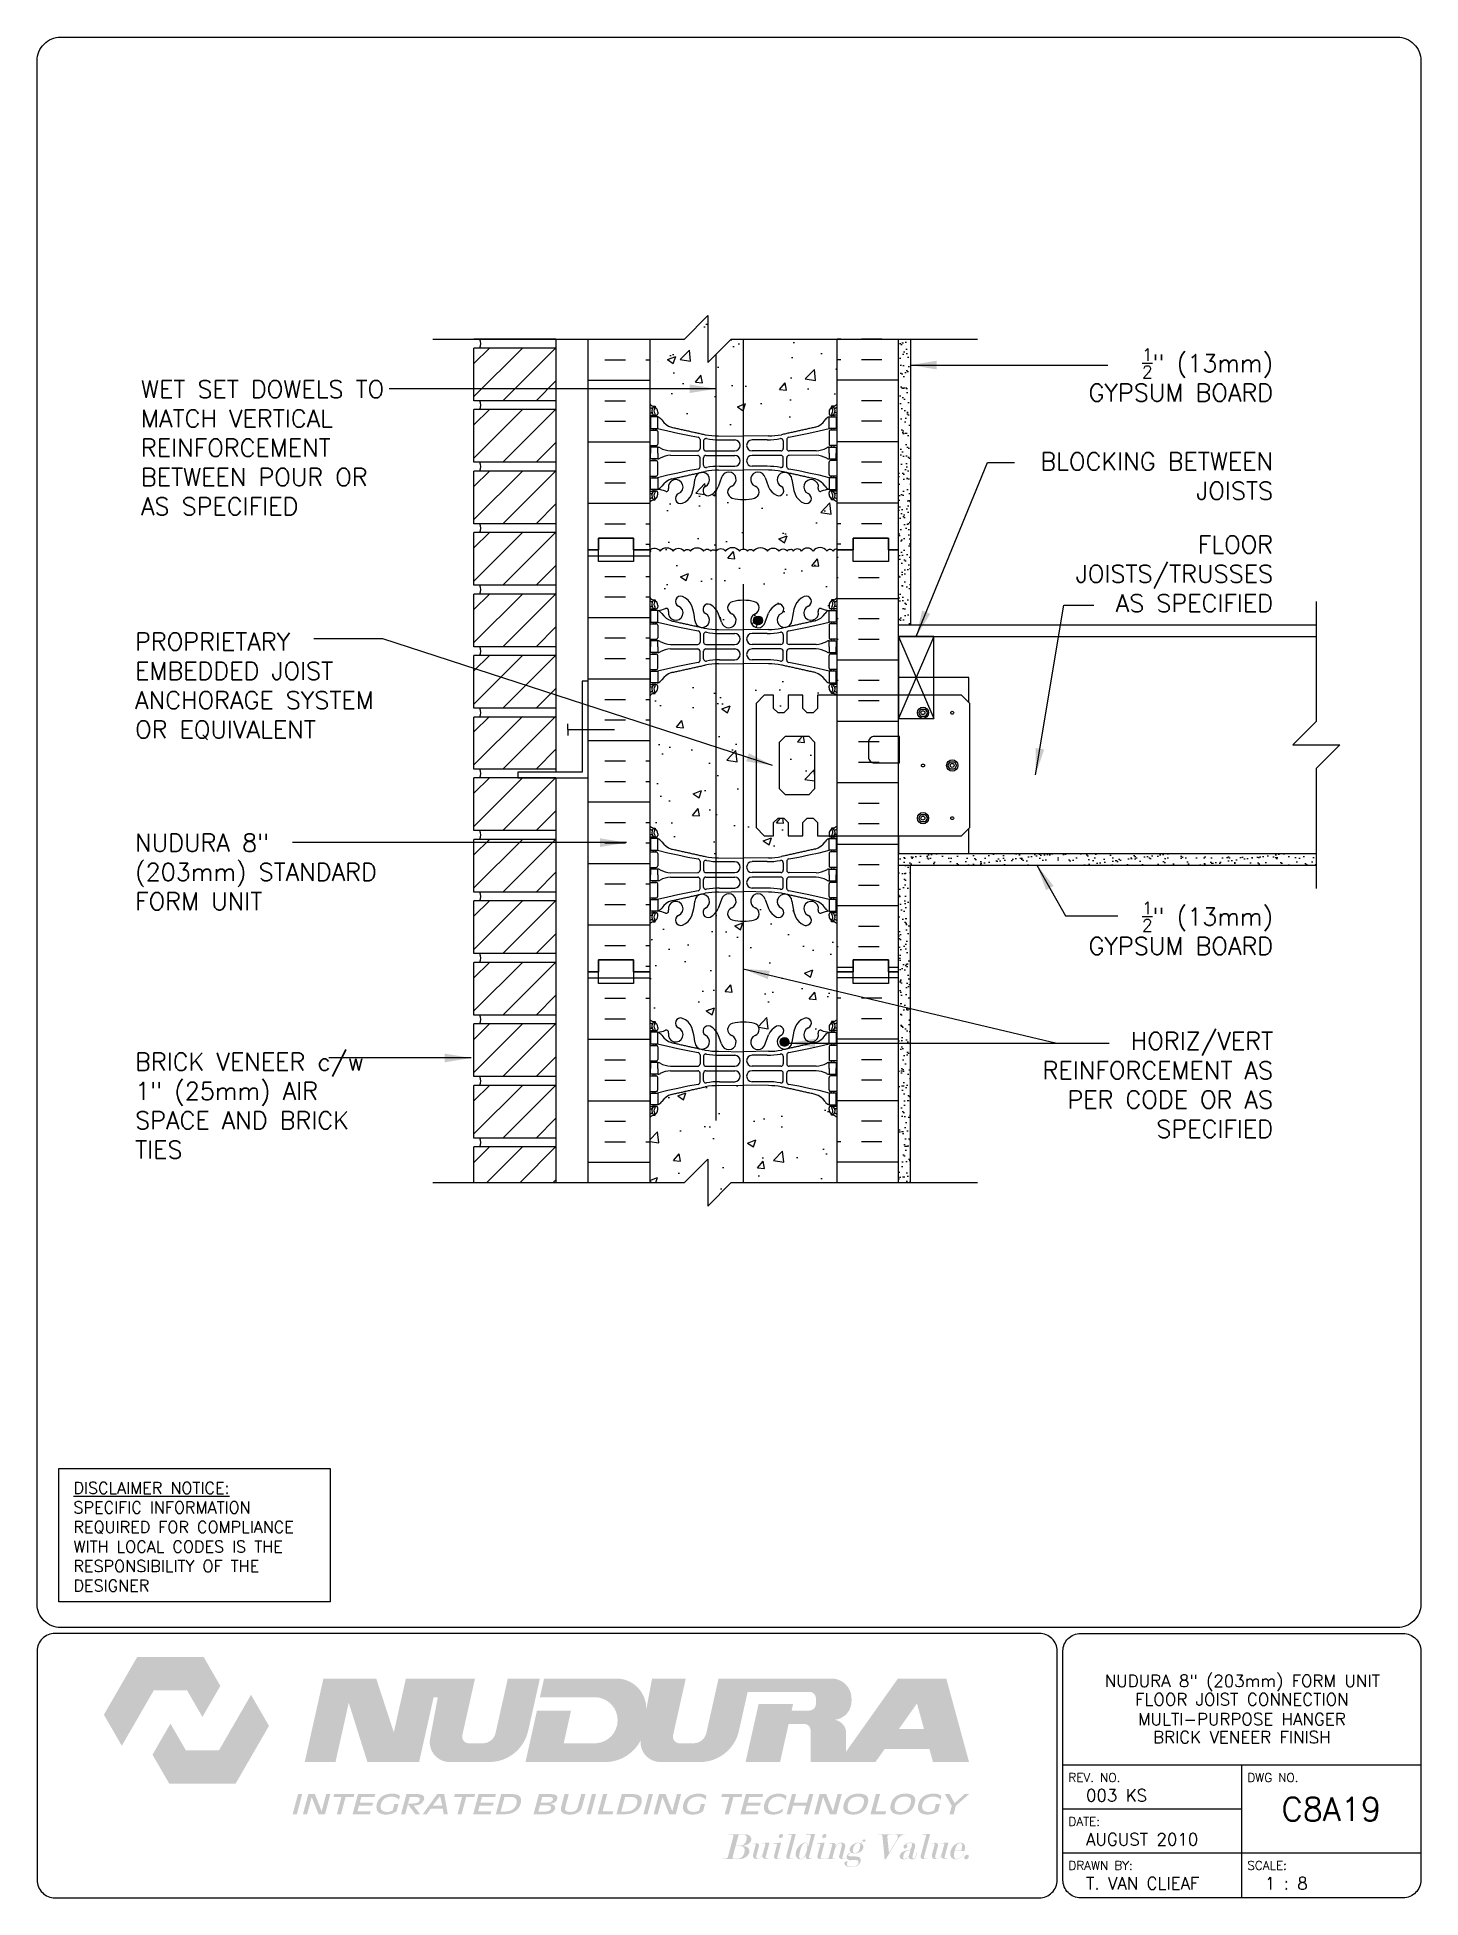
# Paper-space layout 'C8A19' of a CAD drawing. Header units: inches. Extents: x 0.42 to 7.8, y 0.49 to 10.41.
# The model-space entities are those that its viewports show. They can reach past a viewport. Long polylines and large blocks are cut down to what shows.
import ezdxf
from ezdxf.enums import TextEntityAlignment as Align

# ---------------------------------------------------------------- set-up
doc = ezdxf.new("R2010")
doc.units = ezdxf.units.IN
doc.header["$LTSCALE"] = 0.5
doc.header["$MEASUREMENT"] = 0
doc.linetypes.add('DASHED2', pattern=[0.375, 0.25, -0.125])
doc.linetypes.add('HIDDEN2', pattern=[0.1875, 0.125, -0.0625])
for name, color, linetype in [('HATCH', 12, 'Continuous'), ('line25', 2, 'Continuous'), ('LINE3', 3, 'Continuous'), ('LINE50', 5, 'Continuous'), ('LINE9', 9, 'Continuous'), ('LOGO', 7, 'Continuous'), ('TBK_LINE65', 3, 'Continuous'), ('TBK_TEXT', 4, 'Continuous'), ('TEXT', 4, 'Continuous'), ('Web_Edge', 9, 'Continuous')]:
    doc.layers.add(name, color=color, linetype=linetype)
doc.styles.add('DIM', font='romans.shx', dxfattribs={"width": 0.7})
doc.styles.add('ROMANS', font='romans.shx', dxfattribs={"height": 0.75})
doc.dimstyles.new('ext_12', dxfattribs={"dimscale": 12, "dimtxt": 0.09375, "dimasz": 0.09375, "dimexe": 0.09375, "dimexo": 0.0625, "dimgap": 0.0625, "dimtad": 1, "dimdec": 1, "dimzin": 3, "dimdsep": 46, "dimlunit": 4, "dimtxsty": 'DIM', "dimcen": 0.09, "dimdle": 0.09375, "dimclrt": 4, "dimadec": 0, "dimazin": 0, "dimtfac": 1, "dimtdec": 1, "dimtmove": 2, "dimatfit": 3, "dimfxl": 1, "dimfrac": 2, "dimtolj": 1, "dimtzin": 0, "dimarcsym": 0})
pattern_1 = [(37.5, (85.1376, 9.6238), (-0.0157483, 0.48170594), [0, -0.38, 0, -0.425, 0, -0.40625]), (7.5, (85.1376, 9.6238), (0.4424442, 0.7055365), [0, -0.205, 0, -0.3425, 0, -0.13125]), (327.5, (84.8301, 9.6238), (0.7785355, 0.0014148), [0, -0.125, 0, -0.45, 0, -0.5875]), (317.5, (84.8301, 9.6238), (0.7515317, 0.219419), [0, -0.0625, 0, -0.295, 0, -0.3375])]

psp = doc.layouts.new('C8A19')

# ---------------------------------------------------------------- texts
at = {"layer": 'TBK_TEXT', "color": 7, "style": 'ROMANS'}
for s, p in [('REV. NO.', (5.9215, 1.107)), ('DWG NO.', (6.876, 1.107)), ('DATE:', (5.9215, 0.8726)), ('DRAWN BY:', (5.9215, 0.6382)), ('SCALE:', (6.876, 0.6382))]:
    psp.add_text(s, height=0.04688, dxfattribs=at).set_placement(p)
at = {"layer": 'TEXT', "insert": (0.6134, 2.7065), "char_height": 0.0625, "width": 1.41371, "attachment_point": 1, "style": 'ROMANS'}
psp.add_mtext('{\\Fromans.shx|c1;\\LDISCLAIMER NOTICE:\\l\\PSPECIFIC INFORMATION REQUIRED FOR COMPLIANCE WITH LOCAL CODES IS THE RESPONSIBILITY OF THE DESIGNER}', dxfattribs=at)

msp = doc.modelspace()

# ---------------------------------------------------------------- texts
at = {"layer": 'TEXT', "char_height": 0.75, "style": 'ROMANS'}
for s, insert, width, attachment_point in [('\\A1;{\\H0.7x;\\S1/2;}" (13mm) GYPSUM BOARD', (212.206, 150.409), 9.12398, 6), ('WET SET DOWELS TO MATCH VERTICAL REINFORCEMENT BETWEEN POUR OR AS SPECIFIED', (163.887, 147.302), 11.56538, 4), ('BLOCKING BETWEEN JOISTS', (212.206, 146.094), 11.52812, 6), ('FLOOR JOISTS/TRUSSES AS SPECIFIED', (212.206, 141.921), 9.12398, 6), ('PROPRIETARY EMBEDDED JOIST ANCHORAGE SYSTEM OR EQUIVALENT', (163.637, 137.119), 12.48719, 4), ('NUDURA 8" (203mm) STANDARD FORM UNIT', (163.637, 129.196), 11.69947, 4), ('\\A1;{\\H0.7x;\\S1/2;}" (13mm) GYPSUM BOARD', (212.206, 126.793), 9.12398, 6), ('HORIZ/VERT REINFORCEMENT AS PER CODE OR AS SPECIFIED', (212.206, 120.11), 12.021, 6), ('BRICK VENEER c/w 1" (25mm) AIR SPACE AND BRICK TIES', (163.637, 119.224), 10.8749, 4)]:
    msp.add_mtext(s, dxfattribs=dict(at, insert=insert, width=width, attachment_point=attachment_point))

# ---------------------------------------------------------------- blocks, each defined once
blk = doc.blocks.new('TITLEBLOCK-Tag')
at = {"style": 'ROMANS'}
for tag, height, p in [('TITLE_LINE_1', 0.065, (0.927, -0.1328)), ('TITLE_LINE_2', 0.065, (0.9294, -0.2258)), ('CENTRE-LINE-3', 0.065, (0.927, -0.3246)), ('TITLE_LINE_4', 0.065, (0.927, -0.4299)), ('TITLE_LINE_5', 0.065, (0.927, -0.526)), ('DWG', 0.125, (1.4043, -0.9102))]:
    blk.add_attdef(tag, text='', height=height, dxfattribs=at).set_placement(p, align=Align.MIDDLE_CENTER)
for tag, p in [('LATEST_REVISION', (0.0954, -0.8366)), ('REVISION_DATE', (0.0954, -1.071)), ('DRAWN_BY', (0.0954, -1.3053)), ('SCALE', (1.0499, -1.3053))]:
    blk.add_attdef(tag, text='', height=0.065, dxfattribs=at).set_placement(p, align=Align.MIDDLE_LEFT)

# ---------------------------------------------------------------- hatches: boundary and pattern name
at = {"layer": 'HATCH'}
h = msp.add_hatch(dxfattribs=at)
h.set_pattern_fill('AR-CONC', color=256, scale=0.5)
edge = h.paths.add_edge_path()
edge.add_line((188.425, 151.288), (188.081, 150.944))
edge.add_line((188.081, 150.944), (188.081, 152.944))
edge.add_line((188.081, 152.944), (187.081, 151.944))
edge.add_line((187.081, 151.944), (185.599, 151.944))
edge.add_line((185.599, 151.944), (185.599, 149.171))
edge.add_arc((185.945, 149.532), 0.5, 226.21089, 246.42182)
edge.add_line((185.745, 149.074), (185.835, 149.074))
edge.add_line((185.835, 149.074), (185.835, 149.032))
edge.add_arc((185.695, 148.825), 0.25, 0, 55.9442, ccw=False)
edge.add_line((185.945, 148.825), (185.945, 148.757))
edge.add_arc((185.882, 148.757), 0.0625, -90, 0, ccw=False)
edge.add_line((185.882, 148.695), (185.835, 148.695))
edge.add_line((185.835, 148.695), (185.835, 148.625))
edge.add_line((185.835, 148.625), (185.94, 148.625))
edge.add_arc((185.817, 148.282), 0.364, 32.04242, 70.33874, ccw=False)
edge.add_arc((186.74, 148.893), 0.743, 214.22802, 253.81071)
edge.add_spline(control_points=[(186.533, 148.179), (187.971, 147.859)], knot_values=[0, 0, 1, 1], degree=1, periodic=0)
edge.add_arc((188.527, 150.79), 2.984, 259.25462, 268.0507)
edge.add_line((188.425, 147.808), (188.425, 151.288))
h.paths.add_polyline_path([(189.605, 151.944), (189.081, 151.944), (188.425, 151.288), (188.425, 147.808, 0.00894), (188.532, 147.807), (189.599, 147.791), (189.605, 147.791)])
h.paths.add_polyline_path([(193.599, 144.979, 0.088416), (193.453, 145.076), (193.363, 145.076), (193.363, 145.118, -0.249069), (193.253, 145.325), (193.253, 145.392, -0.414214), (193.315, 145.455), (193.363, 145.455), (193.363, 145.525), (193.258, 145.525, 0.085348), (192.928, 145.449, -0.669601), (192.796, 145.569, 2.087231), (192.362, 145.345, -1), (192.198, 144.936, -0.21345), (191.806, 145.325, -0.069923), (191.669, 145.969, 1.629604), (191.198, 145.668, -1.059167), (190.992, 145.286, -0.16372), (190.67, 145.64), (190.527, 146.027, 1.612474), (190.096, 145.667, -0.734872), (190.073, 145.156, -0.067626), (189.605, 145.094), (189.605, 142.982, -0.244698), (189.774, 142.894, -0.520567), (190.03, 142.894, -0.520567), (190.624, 142.894, -0.520567), (191.116, 142.894, -0.520567), (191.474, 142.894, -0.483211), (191.599, 142.948, -0.483211), (191.723, 142.894, -0.520567), (192.082, 142.894, -0.520567), (192.573, 142.894, -0.520567), (193.168, 142.894, -0.520567), (193.424, 142.894, -0.252333), (193.599, 142.982)])
h.paths.add_polyline_path([(189.605, 145.094, -0.069325), (189.125, 145.156, -0.734872), (189.101, 145.667, 1.612474), (188.67, 146.027), (188.527, 145.64, -0.065797), (188.425, 145.472), (188.425, 142.885, -0.535215), (188.831, 142.894, -0.520567), (189.436, 142.894, -0.244698), (189.605, 142.982)])
h.paths.add_polyline_path([(188.425, 145.472, -0.09688), (188.205, 145.286, -1.059167), (187.999, 145.668, 1.629604), (187.528, 145.969, -0.069923), (187.391, 145.325, -0.21345), (186.999, 144.936, -1), (186.836, 145.345, 2.087231), (186.402, 145.569, -0.669601), (186.269, 145.449, 0.085348), (185.94, 145.525), (185.835, 145.525), (185.835, 145.455), (185.882, 145.455, -0.414214), (185.945, 145.392), (185.945, 145.325, -0.249069), (185.835, 145.118), (185.835, 145.076), (185.745, 145.076, 0.088416), (185.599, 144.979), (185.599, 142.944, -0.451271), (186.043, 142.894, -0.520567), (186.595, 142.894, -0.520567), (187.063, 142.894, -0.520567), (187.343, 142.894, -0.520567), (187.899, 142.894, -0.520567), (188.206, 142.894, -0.497077), (188.425, 142.902)])
edge = h.paths.add_edge_path()
edge.add_line((193.599, 151.944), (189.605, 151.944))
edge.add_line((189.605, 151.944), (189.605, 147.791))
edge.add_line((189.605, 147.791), (190.665, 147.807))
edge.add_arc((190.67, 150.79), 2.984, 269.90053, 280.74538)
edge.add_spline(control_points=[(191.227, 147.859), (192.664, 148.179)], knot_values=[0, 0, 1, 1], degree=1, periodic=0)
edge.add_arc((192.457, 148.893), 0.743, 286.18929, 325.77198)
edge.add_arc((193.38, 148.282), 0.364, 109.66126, 147.95758, ccw=False)
edge.add_line((193.258, 148.625), (193.363, 148.625))
edge.add_line((193.363, 148.625), (193.363, 148.695))
edge.add_line((193.363, 148.695), (193.315, 148.695))
edge.add_arc((193.315, 148.757), 0.0625, 180, 270, ccw=False)
edge.add_line((193.253, 148.757), (193.253, 148.825))
edge.add_arc((193.503, 148.825), 0.25, 124.0558, 180, ccw=False)
edge.add_line((193.363, 149.032), (193.363, 149.074))
edge.add_line((193.363, 149.074), (193.453, 149.074))
edge.add_arc((193.253, 149.532), 0.5, 293.57818, 313.78911)
edge.add_line((193.599, 149.171), (193.599, 151.944))
h.paths.add_polyline_path([(193.599, 142.944), (193.599, 142.982, 0.252333), (193.424, 142.894, 0.520567), (193.168, 142.894, 0.520567), (192.573, 142.894, 0.520567), (192.082, 142.894, 0.520567), (191.723, 142.894, 0.483211), (191.599, 142.948, 0.483211), (191.474, 142.894, 0.520567), (191.116, 142.894, 0.520567), (190.624, 142.894, 0.520567), (190.03, 142.894, 0.520567), (189.774, 142.894, 0.244698), (189.605, 142.982, 0.244698), (189.436, 142.894, 0.520567), (188.831, 142.894, 0.535215), (188.425, 142.885), (188.425, 140.416, -0.065797), (188.527, 140.248), (188.67, 139.861, 1.612474), (189.101, 140.221, -0.734872), (189.125, 140.732, -0.068475), (189.599, 140.794, -0.068475), (190.073, 140.732, -0.734872), (190.096, 140.221, 1.612474), (190.527, 139.861), (190.67, 140.248, -0.16372), (190.992, 140.602, -1.059167), (191.198, 140.22, 1.629604), (191.669, 139.919, -0.069923), (191.806, 140.563, -0.21345), (192.198, 140.952, -1), (192.362, 140.544, 2.087231), (192.796, 140.319, -0.669601), (192.928, 140.439, 0.085348), (193.258, 140.364), (193.363, 140.364), (193.363, 140.434), (193.315, 140.434, -0.414214), (193.253, 140.496), (193.253, 140.564, -0.249069), (193.363, 140.771), (193.363, 140.812), (193.453, 140.812, 0.088416), (193.599, 140.91)])
h.paths.add_polyline_path([(190.41, 139.934, -1), (190.035, 139.934, -1)], flags=16)
h.paths.add_polyline_path([(188.425, 142.902, 0.497077), (188.206, 142.894, 0.520567), (187.899, 142.894, 0.520567), (187.343, 142.894, 0.520567), (187.063, 142.894, 0.520567), (186.595, 142.894, 0.520567), (186.043, 142.894, 0.451271), (185.599, 142.944), (185.599, 140.91, 0.088416), (185.745, 140.812), (185.835, 140.812), (185.835, 140.771, -0.249069), (185.945, 140.564), (185.945, 140.496, -0.414214), (185.882, 140.434), (185.835, 140.434), (185.835, 140.364), (185.94, 140.364, 0.085348), (186.269, 140.439, -0.669601), (186.402, 140.319, 2.087231), (186.836, 140.544, -1), (186.999, 140.952, -0.21345), (187.391, 140.563, -0.069923), (187.528, 139.919, 1.629604), (187.999, 140.22, -1.059167), (188.205, 140.602, -0.09688), (188.425, 140.416)])
edge = h.paths.add_edge_path()
edge.add_arc((188.527, 135.098), 2.984, 91.9493, 100.74538)
edge.add_spline(control_points=[(187.971, 138.029), (186.533, 137.709)], knot_values=[0, 0, 1, 1], degree=1, periodic=0)
edge.add_arc((186.74, 136.995), 0.743, 106.18929, 145.77198)
edge.add_arc((185.817, 137.606), 0.364, 289.66126, 327.95758, ccw=False)
edge.add_line((185.94, 137.264), (185.835, 137.264))
edge.add_line((185.835, 137.264), (185.835, 137.194))
edge.add_line((185.835, 137.194), (185.882, 137.194))
edge.add_arc((185.882, 137.131), 0.0625, 0, 90, ccw=False)
edge.add_line((185.945, 137.131), (185.945, 137.064))
edge.add_arc((185.695, 137.064), 0.25, 304.0558, 360, ccw=False)
edge.add_line((185.835, 136.856), (185.835, 136.815))
edge.add_line((185.835, 136.815), (185.745, 136.815))
edge.add_arc((185.945, 136.356), 0.5, 113.57818, 133.78911)
edge.add_line((185.599, 136.717), (185.599, 131.171))
edge.add_arc((185.945, 131.532), 0.5, 226.21089, 246.42182)
edge.add_line((185.745, 131.074), (185.835, 131.074))
edge.add_line((185.835, 131.074), (185.835, 131.032))
edge.add_arc((185.695, 130.825), 0.25, 0, 55.9442, ccw=False)
edge.add_line((185.945, 130.825), (185.945, 130.757))
edge.add_arc((185.882, 130.757), 0.0625, -90, 0, ccw=False)
edge.add_line((185.882, 130.695), (185.835, 130.695))
edge.add_line((185.835, 130.695), (185.835, 130.625))
edge.add_line((185.835, 130.625), (185.94, 130.625))
edge.add_arc((185.817, 130.282), 0.364, 32.04242, 70.33874, ccw=False)
edge.add_arc((186.74, 130.893), 0.743, 214.22802, 253.81071)
edge.add_spline(control_points=[(186.533, 130.179), (187.971, 129.859)], knot_values=[0, 0, 1, 1], degree=1, periodic=0)
edge.add_arc((188.527, 132.79), 2.984, 259.25462, 268.0507)
edge.add_line((188.425, 129.808), (188.425, 138.08))
h.paths.add_polyline_path([(189.587, 136.747), (189.587, 138.097), (188.532, 138.082, 0.00894), (188.425, 138.08), (188.425, 129.808, 0.00894), (188.532, 129.807), (189.587, 129.791), (189.587, 130.747)])
edge = h.paths.add_edge_path()
edge.add_line((193.253, 137.064), (193.253, 137.131))
edge.add_arc((193.315, 137.131), 0.0625, 90, 180, ccw=False)
edge.add_line((193.315, 137.194), (193.363, 137.194))
edge.add_line((193.363, 137.194), (193.363, 137.264))
edge.add_line((193.363, 137.264), (193.258, 137.264))
edge.add_arc((193.38, 137.606), 0.364, 212.04242, 250.33874, ccw=False)
edge.add_arc((192.457, 136.995), 0.743, 34.22802, 73.81071)
edge.add_spline(control_points=[(192.664, 137.709), (191.227, 138.029)], knot_values=[0, 0, 1, 1], degree=1, periodic=0)
edge.add_arc((190.67, 135.098), 2.984, 79.25462, 90.09947)
edge.add_line((190.665, 138.082), (189.599, 138.097))
edge.add_line((189.599, 138.097), (189.587, 138.097))
edge.add_line((189.587, 138.097), (189.587, 136.747))
edge.add_line((189.587, 136.747), (189.587, 130.747))
edge.add_line((189.587, 130.747), (189.587, 129.791))
edge.add_line((189.587, 129.791), (189.599, 129.791))
edge.add_line((189.599, 129.791), (190.665, 129.807))
edge.add_arc((190.67, 132.79), 2.984, 269.90053, 280.74538)
edge.add_spline(control_points=[(191.227, 129.859), (192.664, 130.179)], knot_values=[0, 0, 1, 1], degree=1, periodic=0)
edge.add_arc((192.457, 130.893), 0.743, 286.18929, 325.77198)
edge.add_arc((193.38, 130.282), 0.364, 109.66126, 147.95758, ccw=False)
edge.add_line((193.258, 130.625), (193.363, 130.625))
edge.add_line((193.363, 130.625), (193.363, 130.695))
edge.add_line((193.363, 130.695), (193.315, 130.695))
edge.add_arc((193.315, 130.757), 0.0625, 192.07049, 270, ccw=False)
edge.add_line((193.254, 130.744), (192.764, 130.744))
edge.add_line((192.764, 130.744), (192.764, 131.307))
edge.add_line((192.764, 131.307), (192.576, 131.494))
edge.add_line((192.576, 131.494), (192.326, 131.494))
edge.add_line((192.326, 131.494), (192.139, 131.307))
edge.add_line((192.139, 131.307), (192.139, 130.744))
edge.add_line((192.139, 130.744), (191.514, 130.744))
edge.add_line((191.514, 130.744), (191.514, 131.307))
edge.add_line((191.514, 131.307), (191.326, 131.494))
edge.add_line((191.326, 131.494), (191.076, 131.494))
edge.add_line((191.076, 131.494), (190.889, 131.307))
edge.add_line((190.889, 131.307), (190.889, 130.744))
edge.add_line((190.889, 130.744), (190.492, 130.744))
edge.add_line((190.492, 130.744), (190.139, 131.098))
edge.add_line((190.139, 131.098), (190.139, 136.391))
edge.add_line((190.139, 136.391), (190.492, 136.744))
edge.add_line((190.492, 136.744), (190.889, 136.744))
edge.add_line((190.889, 136.744), (190.889, 136.182))
edge.add_line((190.889, 136.182), (191.076, 135.994))
edge.add_line((191.076, 135.994), (191.326, 135.994))
edge.add_line((191.326, 135.994), (191.514, 136.182))
edge.add_line((191.514, 136.182), (191.514, 136.744))
edge.add_line((191.514, 136.744), (192.139, 136.744))
edge.add_line((192.139, 136.744), (192.139, 136.182))
edge.add_line((192.139, 136.182), (192.326, 135.994))
edge.add_line((192.326, 135.994), (192.576, 135.994))
edge.add_line((192.576, 135.994), (192.764, 136.182))
edge.add_line((192.764, 136.182), (192.764, 136.744))
edge.add_line((192.764, 136.744), (193.568, 136.744))
edge.add_arc((193.253, 136.356), 0.5, 50.83704, 66.42182)
edge.add_line((193.453, 136.815), (193.363, 136.815))
edge.add_line((193.363, 136.815), (193.363, 136.856))
edge.add_arc((193.503, 137.064), 0.25, 180, 235.9442, ccw=False)
h.paths.add_polyline_path([(188.425, 127.472, -0.09688), (188.205, 127.286, -1.059167), (187.999, 127.668, 1.629604), (187.528, 127.969, -0.069923), (187.391, 127.325, -0.21345), (186.999, 126.936, -1), (186.836, 127.345, 2.087231), (186.402, 127.569, -0.669601), (186.269, 127.449, 0.085348), (185.94, 127.525), (185.835, 127.525), (185.835, 127.455), (185.882, 127.455, -0.414214), (185.945, 127.392), (185.945, 127.325, -0.249069), (185.835, 127.118), (185.835, 127.076), (185.745, 127.076, 0.088416), (185.599, 126.979), (185.599, 124.944), (185.599, 122.91, 0.088416), (185.745, 122.812), (185.835, 122.812), (185.835, 122.771, -0.249069), (185.945, 122.564), (185.945, 122.496, -0.414214), (185.882, 122.434), (185.835, 122.434), (185.835, 122.364), (185.94, 122.364, 0.085348), (186.269, 122.439, -0.669601), (186.402, 122.319, 2.087231), (186.836, 122.544, -1), (186.999, 122.952, -0.21345), (187.391, 122.563, -0.069923), (187.528, 121.919, 1.629604), (187.999, 122.22, -1.059167), (188.205, 122.602, -0.09688), (188.425, 122.416)])
h.paths.add_polyline_path([(189.587, 127.094, -0.066822), (189.125, 127.156, -0.734872), (189.101, 127.667, 1.612474), (188.67, 128.027), (188.527, 127.64, -0.065797), (188.425, 127.472), (188.425, 122.416, -0.065797), (188.527, 122.248), (188.67, 121.861, 1.612474), (189.101, 122.221, -0.734872), (189.125, 122.732, -0.066822), (189.587, 122.794)])
h.paths.add_polyline_path([(193.599, 126.979, 0.088416), (193.453, 127.076), (193.363, 127.076), (193.363, 127.118, -0.249069), (193.253, 127.325), (193.253, 127.392, -0.414214), (193.315, 127.455), (193.363, 127.455), (193.363, 127.525), (193.258, 127.525, 0.085348), (192.928, 127.449, -0.669601), (192.796, 127.569, 2.087231), (192.362, 127.345, -1), (192.198, 126.936, -0.21345), (191.806, 127.325, -0.069923), (191.669, 127.969, 1.629604), (191.198, 127.668, -1.059167), (190.992, 127.286, -0.16372), (190.67, 127.64), (190.527, 128.027, 1.612474), (190.096, 127.667, -0.734872), (190.073, 127.156, -0.070129), (189.587, 127.094), (189.587, 122.794, -0.070129), (190.073, 122.732, -0.734872), (190.096, 122.221, 1.612474), (190.527, 121.861), (190.67, 122.248, -0.16372), (190.992, 122.602, -1.059167), (191.198, 122.22, 1.629604), (191.669, 121.919, -0.069923), (191.806, 122.563, -0.21345), (192.198, 122.952, -1), (192.362, 122.544, 2.087231), (192.796, 122.319, -0.669601), (192.928, 122.439, 0.085348), (193.258, 122.364), (193.363, 122.364), (193.363, 122.434), (193.315, 122.434, -0.414214), (193.253, 122.496), (193.253, 122.564, -0.249069), (193.363, 122.771), (193.363, 122.812), (193.453, 122.812, 0.088416), (193.599, 122.91), (193.599, 124.944)])
h.paths.add_polyline_path([(191.542, 121.946, -1), (191.167, 121.946, -1)], flags=16)
edge = h.paths.add_edge_path()
edge.add_arc((193.253, 118.356), 0.5, 46.21089, 66.42182)
edge.add_line((193.453, 118.815), (193.363, 118.815))
edge.add_line((193.363, 118.815), (193.363, 118.856))
edge.add_arc((193.503, 119.064), 0.25, 180, 235.9442, ccw=False)
edge.add_line((193.253, 119.064), (193.253, 119.131))
edge.add_arc((193.315, 119.131), 0.0625, 90, 180, ccw=False)
edge.add_line((193.315, 119.194), (193.363, 119.194))
edge.add_line((193.363, 119.194), (193.363, 119.264))
edge.add_line((193.363, 119.264), (193.258, 119.264))
edge.add_arc((193.38, 119.606), 0.364, 212.04242, 250.33874, ccw=False)
edge.add_arc((192.457, 118.995), 0.743, 34.22802, 73.81071)
edge.add_spline(control_points=[(192.664, 119.709), (191.227, 120.029)], knot_values=[0, 0, 1, 1], degree=1, periodic=0)
edge.add_arc((190.67, 117.098), 2.984, 79.25462, 90.09947)
edge.add_line((190.665, 120.082), (189.599, 120.097))
edge.add_line((189.599, 120.097), (189.587, 120.097))
edge.add_line((189.587, 120.097), (189.587, 115.944))
edge.add_line((189.587, 115.944), (193.599, 115.944))
edge.add_line((193.599, 115.944), (193.599, 118.717))
edge = h.paths.add_edge_path()
edge.add_line((189.587, 120.097), (188.532, 120.082))
edge.add_arc((188.527, 117.098), 2.984, 89.90053, 100.74538)
edge.add_spline(control_points=[(187.971, 120.029), (186.533, 119.709)], knot_values=[0, 0, 1, 1], degree=1, periodic=0)
edge.add_arc((186.74, 118.995), 0.743, 106.18929, 145.77198)
edge.add_arc((185.817, 119.606), 0.364, 289.66126, 327.95758, ccw=False)
edge.add_line((185.94, 119.264), (185.835, 119.264))
edge.add_line((185.835, 119.264), (185.835, 119.194))
edge.add_line((185.835, 119.194), (185.882, 119.194))
edge.add_arc((185.882, 119.131), 0.0625, 0, 90, ccw=False)
edge.add_line((185.945, 119.131), (185.945, 119.064))
edge.add_arc((185.695, 119.064), 0.25, 304.0558, 360, ccw=False)
edge.add_line((185.835, 118.856), (185.835, 118.815))
edge.add_line((185.835, 118.815), (185.745, 118.815))
edge.add_arc((185.945, 118.356), 0.5, 113.57818, 133.78911)
edge.add_line((185.599, 118.717), (185.599, 115.944))
edge.add_line((185.599, 115.944), (187.081, 115.944))
edge.add_line((187.081, 115.944), (188.081, 116.944))
edge.add_line((188.081, 116.944), (188.081, 114.944))
edge.add_line((188.081, 114.944), (189.081, 115.944))
edge.add_line((189.081, 115.944), (189.587, 115.944))
edge.add_line((189.587, 115.944), (189.587, 120.097))
h = msp.add_hatch(dxfattribs=at)
h.set_pattern_fill('ANSI31', color=256, scale=8, style=0)
h.set_pattern_definition([(45, (104.3142, 61.3569), (-0.707107, 0.707107), [])])
h.paths.add_polyline_path([(181.599, 151.944), (178.099, 151.944), (178.099, 151.935), (181.599, 151.935)])
h = msp.add_hatch(dxfattribs=at)
h.set_pattern_fill('AR-CONC', color=256, scale=0.5, style=0)
h.paths.add_polyline_path([(189.605, 151.944), (189.081, 151.944), (188.425, 151.288), (188.425, 149.513, -0.018661), (188.432, 149.505, -0.520567), (188.831, 149.505, -0.520567), (189.436, 149.505, -0.244698), (189.605, 149.593)])
h = msp.add_hatch(dxfattribs=at)
h.set_pattern_fill('AR-CONC', color=256, scale=0.5, style=0)
h.paths.add_polyline_path([(190.581, 151.944), (189.411, 151.944), (188.7, 151.233), (188.7, 149.599, -0.17013), (188.831, 149.505, -0.520567), (189.436, 149.505, -0.520567), (189.774, 149.505, -0.520567), (190.03, 149.505, -0.464142), (190.581, 149.555)])
h = msp.add_hatch(dxfattribs=at)
h.set_pattern_fill('AR-SAND', color=256, scale=0.25, style=0)
h.set_pattern_definition(pattern_1)
h.paths.add_polyline_path([(196.724, 151.944), (196.224, 151.944), (196.224, 142.944), (196.224, 139.744), (196.724, 139.744)])
h = msp.add_hatch(dxfattribs=at)
h.set_pattern_fill('ANSI31', color=256, scale=8, style=0)
h.set_pattern_definition([(45, (104.3142, 58.7319), (-0.707107, 0.707107), [])])
h.paths.add_polyline_path([(181.599, 149.31), (181.599, 151.56), (178.099, 151.56), (178.099, 149.31)])
h = msp.add_hatch(dxfattribs=at)
h.set_pattern_fill('ANSI31', color=256, scale=8, style=0)
h.set_pattern_definition([(45, (104.3142, 56.1069), (-0.707107, 0.707107), [])])
h.paths.add_polyline_path([(181.599, 146.685), (181.599, 148.935), (178.099, 148.935), (178.099, 146.685)])
h = msp.add_hatch(dxfattribs=at)
h.set_pattern_fill('ANSI31', color=256, scale=8, style=0)
h.set_pattern_definition([(45, (104.3142, 53.4819), (-0.707107, 0.707107), [])])
h.paths.add_polyline_path([(181.599, 144.06), (181.599, 146.31), (178.099, 146.31), (178.099, 144.06)])
h = msp.add_hatch(dxfattribs=at)
h.set_pattern_fill('ANSI31', color=256, scale=8, style=0)
h.set_pattern_definition([(45, (104.3142, 50.8569), (-0.707107, 0.707107), [])])
h.paths.add_polyline_path([(181.599, 141.435), (181.599, 143.685), (178.099, 143.685), (178.099, 141.435)])
h = msp.add_hatch(dxfattribs=at)
h.set_pattern_fill('INSUL', color=256, scale=7, style=0)
h.set_pattern_definition([(0, (-2740.563, -272.0654), (0, 2.625), []), (0, (-2740.563, -271.1904), (0, 2.625), [0.875, -0.875]), (0, (-2740.563, -270.3154), (0, 2.625), [0.875, -0.875])])
h.paths.add_polyline_path([(182.974, 124.944), (183.411, 124.944), (183.411, 125.444), (184.911, 125.444), (184.911, 124.944), (185.599, 124.944), (185.599, 142.944), (184.911, 142.944), (184.911, 143.444), (183.411, 143.444), (183.411, 142.944), (182.974, 142.944)])
h = msp.add_hatch(dxfattribs=at)
h.set_pattern_fill('INSUL', color=256, scale=7, angle=180, style=0)
h.set_pattern_definition([(180, (85.1376, 9.6238), (-3e-16, -2.625), []), (180, (85.1376, 8.7488), (-3e-16, -2.625), [0.875, -0.875]), (180, (85.1376, 7.8738), (-3e-16, -2.625), [0.875, -0.875])])
h.paths.add_polyline_path([(193.594, 139.04), (193.294, 139.04), (193.294, 138.54), (193.594, 138.54)])
h.paths.add_polyline_path([(196.224, 142.944), (195.786, 142.944), (195.786, 142.444), (194.286, 142.444), (194.286, 142.944), (193.599, 142.944), (193.599, 136.744), (196.224, 136.744)])
h = msp.add_hatch(dxfattribs=at)
h.set_pattern_fill('ANSI31', color=256, scale=8, style=0)
h.set_pattern_definition([(45, (104.3142, 48.2319), (-0.707107, 0.707107), [])])
h.paths.add_polyline_path([(181.599, 138.81), (181.599, 141.06), (178.099, 141.06), (178.099, 138.81)])
h = msp.add_hatch(dxfattribs=at)
h.set_pattern_fill('ANSI31', color=256, scale=8, style=0)
h.set_pattern_definition([(45, (104.3142, 45.6069), (-0.707107, 0.707107), [])])
h.paths.add_polyline_path([(181.599, 136.185), (181.599, 138.435), (178.099, 138.435), (178.099, 136.185)])
h = msp.add_hatch(dxfattribs=at)
h.set_pattern_fill('ANSI31', color=256, scale=8, style=0)
h.set_pattern_definition([(45, (104.3142, 43.0117), (-0.707107, 0.707107), [])])
h.paths.add_polyline_path([(181.599, 133.589), (181.599, 135.839), (178.099, 135.839), (178.099, 133.589)])
h = msp.add_hatch(dxfattribs=at)
h.set_pattern_fill('AR-CONC', color=256, scale=0.5, style=0)
h.set_pattern_definition([(50, (-2, 0), (3.5863, -0.31376), [0.375, -4.125]), (355, (-2, 0), (-0.693757, 3.76096), [0.3, -3.3]), (100.4514, (-1.701, -0.026), (2.892547, 3.4472), [0.3187, -3.50571]), (46.1842, (-2, 1), (5.336205, -0.827595), [0.5625, -6.1875]), (96.6356, (-1.5553, 0.931), (4.67331, 4.87059), [0.47805, -5.25856]), (351.1842, (-2, 1), (4.67331, 4.87059), [0.45, -4.95]), (21, (-1.5, 0.75), (2.984535, -2.013094), [0.375, -4.125]), (326, (-1.5, 0.75), (1.216577, 3.62575), [0.3, -3.3]), (71.4514, (-1.2513, 0.5822), (4.201113, 1.61265), [0.3187, -3.50571]), (37.5, (-2, 0), (0.060799, 1.664469), [0, -3.26, 0, -3.35, 0, -3.3125]), (7.5, (-2, 0), (1.315348, 1.972059), [0, -1.91, 0, -3.185, 0, -1.2625]), (327.5, (-3.115, 0), (2.669112, -0.112774), [0, -1.25, 0, -3.9, 0, -5.175]), (317.5, (-3.615, 0), (2.91593, 0.500525), [0, -1.625, 0, -2.59, 0, -3.675])])
h.paths.add_polyline_path([(191.139, 134.744), (191.139, 132.744), (191.389, 132.494), (192.389, 132.494), (192.639, 132.744), (192.639, 134.744), (192.389, 134.994), (191.389, 134.994)], flags=17)
h = msp.add_hatch(dxfattribs=at)
h.set_pattern_fill('ANSI31', color=256, scale=8, style=0)
h.set_pattern_definition([(45, (104.3142, 40.3867), (-0.707107, 0.707107), [])])
h.paths.add_polyline_path([(181.599, 130.964), (181.599, 133.214), (178.099, 133.214), (178.099, 130.964)])
h = msp.add_hatch(dxfattribs=at)
h.set_pattern_fill('ANSI31', color=256, scale=8, style=0)
h.set_pattern_definition([(45, (104.3142, 37.7617), (-0.707107, 0.707107), [])])
h.paths.add_polyline_path([(181.599, 128.339), (181.599, 130.589), (178.099, 130.589), (178.099, 128.339)])
h = msp.add_hatch(dxfattribs=at)
h.set_pattern_fill('AR-SAND', color=256, scale=0.25, style=0)
h.set_pattern_definition(pattern_1)
h.paths.add_polyline_path([(212.206, 129.994), (196.224, 129.994), (196.224, 129.494), (212.206, 129.494)])
h = msp.add_hatch(dxfattribs=at)
h.set_pattern_fill('AR-SAND', color=256, scale=0.25, style=0)
h.set_pattern_definition(pattern_1)
h.paths.add_polyline_path([(196.724, 129.494), (196.224, 129.494), (196.224, 124.944), (196.224, 115.944), (196.724, 115.944)])
h = msp.add_hatch(dxfattribs=at)
h.set_pattern_fill('AR-SAND', color=256, scale=0.25, style=0)
h.set_pattern_definition(pattern_1)
h.paths.add_polyline_path([(214.051, 129.994), (212.206, 129.994), (212.206, 129.494), (214.051, 129.494)])
h = msp.add_hatch(dxfattribs=at)
h.set_pattern_fill('ANSI31', color=256, scale=8, style=0)
h.set_pattern_definition([(45, (104.3142, 35.1367), (-0.707107, 0.707107), [])])
h.paths.add_polyline_path([(181.599, 125.714), (181.599, 127.964), (178.099, 127.964), (178.099, 125.714)])
h = msp.add_hatch(dxfattribs=at)
h.set_pattern_fill('ANSI31', color=256, scale=8, style=0)
h.set_pattern_definition([(45, (104.3142, 32.5117), (-0.707107, 0.707107), [])])
h.paths.add_polyline_path([(181.599, 123.089), (181.599, 125.339), (178.099, 125.339), (178.099, 123.089)])
h = msp.add_hatch(dxfattribs=at)
h.set_pattern_fill('ANSI31', color=256, scale=8, style=0)
h.set_pattern_definition([(45, (104.3142, 29.8867), (-0.707107, 0.707107), [])])
h.paths.add_polyline_path([(181.599, 120.464), (181.599, 122.714), (178.099, 122.714), (178.099, 120.464)])
h = msp.add_hatch(dxfattribs=at)
h.set_pattern_fill('ANSI31', color=256, scale=8, style=0)
h.set_pattern_definition([(45, (104.3142, 27.2617), (-0.707107, 0.707107), [])])
h.paths.add_polyline_path([(181.599, 117.839), (181.599, 120.089), (178.099, 120.089), (178.099, 117.839)])
h = msp.add_hatch(dxfattribs=at)
h.set_pattern_fill('ANSI31', color=256, scale=8, style=0)
h.set_pattern_definition([(45, (104.3142, 24.6367), (-0.707107, 0.707107), [])])
h.paths.add_polyline_path([(178.099, 115.944), (181.599, 115.944), (181.599, 117.464), (178.099, 117.464)])
at = {"layer": 'LINE3'}
for points in [[(190.035, 139.934, 1), (190.41, 139.934, 1)], [(191.167, 121.946, 1), (191.542, 121.946, 1)]]:
    msp.add_hatch(color=256, dxfattribs=at).paths.add_polyline_path(points)

# ---------------------------------------------------------------- linework, layer by layer
at = {"layer": 'HATCH'}
for p, q in [((183.687, 151.935), (184.562, 151.935)), ((185.437, 151.935), (185.599, 151.935)), ((193.76, 151.935), (193.599, 151.935)), ((195.51, 151.935), (194.635, 151.935)), ((183.687, 151.06), (184.562, 151.06)), ((185.437, 151.06), (185.599, 151.06)), ((185.943, 151.004), (185.943, 151.004)), ((193.76, 151.06), (193.599, 151.06)), ((195.51, 151.06), (194.635, 151.06)), ((182.974, 150.185), (185.599, 150.185)), ((196.224, 150.185), (193.599, 150.185)), ((183.687, 149.31), (184.562, 149.31)), ((195.51, 149.31), (194.635, 149.31)), ((183.687, 148.435), (184.562, 148.435)), ((195.51, 148.435), (194.635, 148.435)), ((182.974, 147.56), (185.599, 147.56)), ((196.224, 147.56), (193.599, 147.56)), ((183.687, 146.685), (184.562, 146.685)), ((195.51, 146.685), (194.635, 146.685)), ((183.687, 145.81), (184.562, 145.81)), ((195.51, 145.81), (194.635, 145.81)), ((182.974, 144.935), (185.599, 144.935)), ((196.224, 144.935), (193.599, 144.935)), ((183.687, 144.06), (184.562, 144.06)), ((185.437, 144.06), (185.599, 144.06)), ((185.733, 143.781), (185.733, 143.781)), ((193.76, 144.06), (193.599, 144.06)), ((195.51, 144.06), (194.635, 144.06)), ((185.437, 143.185), (185.599, 143.185)), ((193.76, 143.185), (193.599, 143.185)), ((195.388, 136.499), (194.513, 136.499)), ((196.224, 135.624), (193.599, 135.624)), ((195.388, 134.749), (194.513, 134.749)), ((195.388, 133.874), (194.513, 133.874)), ((196.224, 132.999), (193.599, 132.999)), ((195.388, 132.124), (194.513, 132.124)), ((195.388, 131.249), (194.513, 131.249)), ((196.224, 130.374), (193.599, 130.374)), ((195.388, 129.499), (194.513, 129.499)), ((195.388, 128.624), (194.513, 128.624)), ((196.224, 127.749), (193.599, 127.749)), ((195.388, 126.874), (194.513, 126.874)), ((193.638, 125.999), (193.599, 125.999)), ((195.388, 125.999), (194.513, 125.999)), ((182.974, 124.685), (185.599, 124.685)), ((194.286, 125.124), (193.599, 125.124)), ((196.224, 124.685), (193.599, 124.685)), ((196.224, 125.124), (195.786, 125.124)), ((183.687, 123.81), (184.562, 123.81)), ((185.437, 123.81), (185.599, 123.81)), ((193.76, 123.81), (193.599, 123.81)), ((195.51, 123.81), (194.635, 123.81)), ((183.687, 122.935), (184.562, 122.935)), ((195.51, 122.935), (194.635, 122.935)), ((182.974, 122.06), (185.599, 122.06)), ((196.224, 122.06), (193.599, 122.06)), ((183.687, 121.185), (184.562, 121.185)), ((195.51, 121.185), (194.635, 121.185)), ((183.687, 120.31), (184.562, 120.31)), ((195.51, 120.31), (194.635, 120.31)), ((182.974, 119.435), (185.599, 119.435)), ((196.224, 119.435), (193.599, 119.435)), ((183.687, 118.56), (184.562, 118.56)), ((195.51, 118.56), (194.635, 118.56)), ((183.687, 117.685), (184.562, 117.685)), ((185.437, 117.685), (185.599, 117.685)), ((193.76, 117.685), (193.599, 117.685)), ((195.51, 117.685), (194.635, 117.685)), ((182.974, 116.81), (185.599, 116.81)), ((196.224, 116.81), (193.599, 116.81))]:
    msp.add_line(p, q, dxfattribs=at)
for points in [[(185.599, 142.944, -0.451271), (186.043, 142.894, -0.520567), (186.595, 142.894, -0.520567), (187.063, 142.894, -0.520567), (187.343, 142.894, -0.520567), (187.899, 142.894, -0.520567), (188.206, 142.894, -0.520567), (188.432, 142.894, -0.520567), (188.831, 142.894, -0.520567), (189.436, 142.894, -0.520567), (189.774, 142.894, -0.520567), (190.03, 142.894, -0.520567), (190.624, 142.894, -0.520567), (191.116, 142.894, -0.520567), (191.474, 142.894, -0.483211), (191.599, 142.948)], [(193.599, 142.982, 0.252333), (193.424, 142.894, 0.520567), (193.168, 142.894, 0.520567), (192.573, 142.894, 0.520567), (192.082, 142.894, 0.520567), (191.723, 142.894, 0.483211), (191.599, 142.948)]]:
    msp.add_lwpolyline(points, format="xyb", dxfattribs=at)
for centre in [(177.98, 151.747), (177.98, 149.122), (177.98, 146.497), (177.98, 143.872), (177.98, 141.247), (177.98, 138.622), (177.98, 135.997), (177.98, 133.402), (177.98, 130.777), (177.98, 128.152), (177.98, 125.527), (177.98, 122.902), (177.98, 120.277), (177.98, 117.652)]:
    msp.add_arc(centre, 0.413, 333.03298, 26.96702, dxfattribs=at)
at = {"layer": 'line25'}
for p, q in [((178.099, 151.935), (178.099, 151.944)), ((181.599, 151.935), (178.099, 151.935)), ((181.599, 151.944), (181.599, 133.464)), ((185.599, 151.944), (185.599, 142.944)), ((193.599, 142.944), (193.599, 151.944)), ((178.099, 149.31), (178.099, 151.56)), ((181.599, 151.56), (178.099, 151.56)), ((181.599, 149.31), (178.099, 149.31)), ((178.099, 146.685), (178.099, 148.935)), ((181.599, 148.935), (178.099, 148.935)), ((181.599, 146.685), (178.099, 146.685)), ((178.099, 144.06), (178.099, 146.31)), ((181.599, 146.31), (178.099, 146.31)), ((181.599, 144.06), (178.099, 144.06)), ((178.099, 141.435), (178.099, 143.685)), ((181.599, 143.685), (178.099, 143.685)), ((185.599, 142.944), (185.599, 124.944)), ((193.599, 136.744), (193.599, 142.944)), ((181.599, 141.435), (178.099, 141.435)), ((181.599, 141.06), (178.099, 141.06)), ((178.099, 138.81), (178.099, 141.06)), ((196.224, 139.244), (214.051, 139.244)), ((181.599, 138.81), (178.099, 138.81)), ((178.099, 136.185), (178.099, 138.435)), ((181.599, 138.435), (178.099, 138.435)), ((199.224, 137.494), (196.224, 137.494)), ((196.224, 137.494), (196.224, 136.744)), ((199.224, 136.431), (199.224, 137.494)), ((181.599, 136.185), (178.099, 136.185)), ((178.099, 133.589), (178.099, 135.81)), ((181.599, 135.81), (178.099, 135.81)), ((181.599, 133.589), (178.099, 133.589)), ((178.099, 130.964), (178.099, 133.214)), ((181.599, 133.214), (178.099, 133.214)), ((181.599, 133.214), (181.599, 115.944)), ((199.224, 129.994), (199.224, 131.058)), ((181.599, 130.964), (178.099, 130.964)), ((178.099, 128.339), (178.099, 130.589)), ((181.599, 130.589), (178.099, 130.589)), ((193.599, 124.944), (193.599, 130.744)), ((196.224, 130.744), (196.224, 129.994)), ((196.224, 129.994), (214.051, 129.994)), ((196.224, 129.994), (199.224, 129.994)), ((181.599, 128.339), (178.099, 128.339)), ((181.599, 127.964), (178.099, 127.964)), ((178.099, 125.714), (178.099, 127.964)), ((181.599, 125.714), (178.099, 125.714)), ((181.599, 125.339), (178.099, 125.339)), ((178.099, 123.089), (178.099, 125.339)), ((185.599, 124.944), (185.599, 115.944)), ((193.599, 115.944), (193.599, 124.944)), ((181.599, 123.089), (178.099, 123.089)), ((181.599, 122.714), (178.099, 122.714)), ((178.099, 120.464), (178.099, 122.714)), ((181.599, 120.464), (178.099, 120.464)), ((181.599, 120.089), (178.099, 120.089)), ((178.099, 117.839), (178.099, 120.089)), ((181.599, 117.839), (178.099, 117.839)), ((181.599, 117.464), (178.099, 117.464)), ((178.099, 115.944), (178.099, 117.464))]:
    msp.add_line(p, q, dxfattribs=at)
for points in [[(190.139, 136.391), (190.139, 131.098), (190.492, 130.744), (190.889, 130.744), (190.889, 131.307), (191.076, 131.494), (191.326, 131.494), (191.514, 131.307), (191.514, 130.744), (192.139, 130.744), (192.139, 131.307), (192.326, 131.494), (192.576, 131.494), (192.764, 131.307), (192.764, 130.744), (198.91, 130.744), (199.264, 131.098), (199.264, 136.391), (198.91, 136.744), (192.764, 136.744), (192.764, 136.182), (192.576, 135.994), (192.326, 135.994), (192.139, 136.182), (192.139, 136.744), (191.514, 136.744), (191.514, 136.182), (191.326, 135.994), (191.076, 135.994), (190.889, 136.182), (190.889, 136.744), (190.492, 136.744)], [(191.389, 132.494), (191.139, 132.744), (191.139, 134.744), (191.389, 134.994), (192.389, 134.994), (192.639, 134.744), (192.639, 132.744), (192.389, 132.494)]]:
    msp.add_lwpolyline(points, close=True, dxfattribs=at)
msp.add_lwpolyline([(194.939, 134.107, 0.414214), (195.189, 133.857), (196.264, 133.857), (196.264, 134.982), (195.189, 134.982, 0.414214), (194.939, 134.732)], format="xyb", close=True, dxfattribs=at)
at = {"layer": 'LINE3'}
for p, q in [((189.605, 142.982), (189.605, 151.944)), ((188.425, 151.288), (188.425, 118.587)), ((189.587, 141.481), (189.587, 136.747)), ((189.587, 136.747), (189.587, 130.747)), ((189.587, 130.747), (189.587, 115.944))]:
    msp.add_line(p, q, dxfattribs=at)
for centre in [(190.222, 139.934), (191.355, 121.946)]:
    msp.add_circle(centre, 0.188, dxfattribs=at)
at = {"layer": 'LINE50'}
for p, q in [((182.974, 142.944), (182.974, 151.944)), ((196.224, 142.944), (196.224, 151.944)), ((182.974, 124.944), (182.974, 142.944)), ((196.224, 136.744), (196.224, 142.944)), ((196.224, 124.944), (196.224, 130.744)), ((182.974, 115.944), (182.974, 124.944)), ((196.224, 115.944), (196.224, 124.944))]:
    msp.add_line(p, q, dxfattribs=at)
for points in [[(185.599, 142.944), (184.911, 142.944), (184.911, 143.444), (183.411, 143.444), (183.411, 142.944), (182.974, 142.944)], [(182.974, 142.944), (183.411, 142.944), (183.411, 143.444), (184.911, 143.444), (184.911, 142.944), (185.599, 142.944)], [(193.599, 142.944), (194.286, 142.944), (194.286, 143.444), (195.786, 143.444), (195.786, 142.944), (196.224, 142.944)], [(196.224, 142.944), (195.786, 142.944), (195.786, 143.444), (194.286, 143.444), (194.286, 142.944), (193.599, 142.944)], [(182.974, 124.944), (183.411, 124.944), (183.411, 125.444), (184.911, 125.444), (184.911, 124.944), (185.599, 124.944)], [(185.599, 124.944), (184.911, 124.944), (184.911, 125.444), (183.411, 125.444), (183.411, 124.944), (182.974, 124.944)], [(196.224, 124.944), (195.786, 124.944), (195.786, 125.444), (194.286, 125.444), (194.286, 124.944), (193.599, 124.944)], [(193.599, 124.944), (194.286, 124.944), (194.286, 125.444), (195.786, 125.444), (195.786, 124.944), (196.224, 124.944)]]:
    msp.add_lwpolyline(points, dxfattribs=at)
at = {"layer": 'LINE9'}
for p, q in [((196.724, 151.944), (196.724, 139.744)), ((196.224, 139.744), (214.051, 139.744)), ((196.224, 134.857), (196.224, 133.982)), ((196.224, 134.857), (196.264, 134.857)), ((196.224, 133.982), (196.264, 133.982)), ((196.224, 129.494), (214.051, 129.494)), ((196.724, 115.944), (196.724, 129.494))]:
    msp.add_line(p, q, dxfattribs=at)
at = {"layer": 'LINE9', "linetype": 'HIDDEN2'}
for p, q in [((196.224, 139.244), (197.724, 135.744)), ((197.724, 139.244), (196.224, 135.744)), ((193.599, 130.744), (193.599, 136.725)), ((196.224, 130.744), (196.224, 136.744))]:
    msp.add_line(p, q, dxfattribs=at)
at = {"layer": 'LINE9', "linetype": 'Continuous'}
for q in [(182.099, 135.527), (184.099, 135.277), (182.099, 135.027)]:
    msp.add_line((182.099, 135.277), q, dxfattribs=at)
at = {"layer": 'LINE9'}
for points in [[(176.337, 151.944), (187.081, 151.944), (188.081, 152.944), (188.081, 150.944), (189.081, 151.944), (199.586, 151.944)], [(214.051, 140.744), (214.051, 135.619), (213.051, 134.619), (215.051, 134.619), (214.051, 133.619), (214.051, 128.494)], [(176.337, 115.944), (187.081, 115.944), (188.081, 116.944), (188.081, 114.944), (189.081, 115.944), (199.586, 115.944)]]:
    msp.add_lwpolyline(points, dxfattribs=at)
at = {"layer": 'LINE9', "linetype": 'DASHED2', "ltscale": 0.15}
for points in [[(184.911, 142.944), (184.911, 142.944), (184.911, 142.444), (183.411, 142.444), (183.411, 142.944), (183.411, 142.944)], [(184.911, 142.944), (184.911, 142.944), (184.911, 142.444), (183.411, 142.444), (183.411, 142.944), (183.411, 142.944)], [(195.786, 142.944), (195.786, 142.944), (195.786, 142.444), (194.286, 142.444), (194.286, 142.944), (194.286, 142.944)], [(195.786, 142.944), (195.786, 142.944), (195.786, 142.444), (194.286, 142.444), (194.286, 142.944), (194.286, 142.944)], [(184.911, 124.944), (184.911, 124.944), (184.911, 124.444), (183.411, 124.444), (183.411, 124.944), (183.411, 124.944)], [(184.911, 124.944), (184.911, 124.944), (184.911, 124.444), (183.411, 124.444), (183.411, 124.944), (183.411, 124.944)], [(195.786, 124.944), (195.786, 124.944), (195.786, 124.444), (194.286, 124.444), (194.286, 124.944), (194.286, 124.944)], [(195.786, 124.944), (195.786, 124.944), (195.786, 124.444), (194.286, 124.444), (194.286, 124.944), (194.286, 124.944)]]:
    msp.add_lwpolyline(points, dxfattribs=at)
at = {"layer": 'LINE9', "linetype": 'HIDDEN2'}
msp.add_lwpolyline([(196.224, 135.744), (197.724, 135.744), (197.724, 139.244), (196.224, 139.244)], close=True, dxfattribs=at)
at = {"layer": 'LINE9'}
for points in [[(182.974, 137.339), (182.724, 137.339), (182.724, 133.464), (179.974, 133.464), (179.974, 133.214), (182.974, 133.214)], [(197.356, 136.154), (197.449, 135.994), (197.356, 135.834), (197.172, 135.834), (197.079, 135.994), (197.172, 136.154)], [(198.606, 133.904), (198.699, 133.744), (198.606, 133.584), (198.422, 133.584), (198.329, 133.744), (198.422, 133.904)], [(197.356, 131.654), (197.449, 131.494), (197.356, 131.334), (197.172, 131.334), (197.079, 131.494), (197.172, 131.654)]]:
    msp.add_lwpolyline(points, close=True, dxfattribs=at)
for centre, radius in [((197.264, 135.994), 0.241), ((198.514, 135.994), 0.0625), ((197.264, 133.744), 0.0625), ((198.514, 133.744), 0.241), ((197.264, 131.494), 0.241), ((198.514, 131.494), 0.0625)]:
    msp.add_circle(centre, radius, dxfattribs=at)
at = {"layer": 'LINE9', "linetype": 'DASHED2'}
for centre in [(197.259, 135.998), (198.509, 133.748), (197.259, 131.498)]:
    msp.add_circle(centre, 0.0843, dxfattribs=at)
at = {"layer": 'Web_Edge'}
for p, q in [((185.599, 148.795), (185.677, 148.795)), ((185.599, 148.695), (185.882, 148.695)), ((185.745, 149.074), (185.835, 149.074)), ((185.745, 148.695), (185.745, 148.625)), ((185.835, 149.074), (185.835, 149.032)), ((185.835, 148.695), (185.835, 148.625)), ((185.945, 148.825), (185.945, 148.757)), ((193.253, 148.825), (193.253, 148.757)), ((193.599, 148.695), (193.315, 148.695)), ((193.453, 149.074), (193.363, 149.074)), ((193.363, 149.074), (193.363, 149.032)), ((193.363, 148.695), (193.363, 148.625)), ((193.453, 148.695), (193.453, 148.625)), ((193.599, 148.795), (193.521, 148.795)), ((185.599, 148.055), (185.882, 148.055)), ((185.745, 148.125), (185.745, 148.055)), ((185.835, 148.125), (185.835, 148.055)), ((185.945, 147.992), (185.945, 147.457)), ((188.532, 147.807), (189.599, 147.791)), ((190.665, 147.807), (189.599, 147.791)), ((193.253, 147.992), (193.253, 147.457)), ((193.599, 148.055), (193.315, 148.055)), ((193.363, 148.125), (193.363, 148.055)), ((193.453, 148.125), (193.453, 148.055)), ((185.599, 147.395), (185.882, 147.395)), ((185.745, 147.395), (185.745, 147.325)), ((185.835, 147.395), (185.835, 147.325)), ((186.492, 147.169), (187.647, 147.17)), ((186.492, 146.98), (187.647, 146.979)), ((187.747, 147.655), (187.747, 147.27)), ((187.899, 147.593), (187.899, 147.27)), ((187.999, 147.17), (189.226, 147.17)), ((187.999, 146.979), (189.226, 146.979)), ((188.579, 147.639), (189.226, 147.639)), ((190.618, 147.639), (189.971, 147.639)), ((191.198, 147.17), (189.971, 147.17)), ((191.198, 146.979), (189.971, 146.979)), ((191.298, 147.593), (191.298, 147.27)), ((191.451, 147.655), (191.451, 147.27)), ((192.705, 147.169), (191.551, 147.17)), ((192.705, 146.98), (191.551, 146.979)), ((193.599, 147.395), (193.315, 147.395)), ((193.363, 147.395), (193.363, 147.325)), ((193.453, 147.395), (193.453, 147.325)), ((185.599, 146.755), (185.882, 146.755)), ((185.745, 146.755), (185.745, 146.825)), ((185.835, 146.755), (185.835, 146.825)), ((185.945, 146.157), (185.945, 146.692)), ((187.747, 146.495), (187.747, 146.879)), ((187.899, 146.557), (187.899, 146.879)), ((188.532, 146.343), (189.599, 146.359)), ((188.579, 146.511), (189.226, 146.511)), ((190.665, 146.343), (189.599, 146.359)), ((190.618, 146.511), (189.971, 146.511)), ((191.298, 146.557), (191.298, 146.879)), ((191.451, 146.495), (191.451, 146.879)), ((193.253, 146.157), (193.253, 146.692)), ((193.599, 146.755), (193.315, 146.755)), ((193.363, 146.755), (193.363, 146.825)), ((193.453, 146.755), (193.453, 146.825)), ((185.599, 146.095), (185.882, 146.095)), ((185.599, 145.455), (185.882, 145.455)), ((185.599, 145.355), (185.677, 145.355)), ((185.745, 146.025), (185.745, 146.095)), ((185.745, 145.455), (185.745, 145.525)), ((185.835, 146.025), (185.835, 146.095)), ((185.835, 145.455), (185.835, 145.525)), ((185.945, 145.325), (185.945, 145.392)), ((188.67, 146.027), (188.527, 145.64)), ((190.527, 146.027), (190.67, 145.64)), ((193.253, 145.325), (193.253, 145.392)), ((193.599, 146.095), (193.315, 146.095)), ((193.599, 145.455), (193.315, 145.455)), ((193.363, 146.025), (193.363, 146.095)), ((193.363, 145.455), (193.363, 145.525)), ((193.453, 146.025), (193.453, 146.095)), ((193.453, 145.455), (193.453, 145.525)), ((193.599, 145.355), (193.521, 145.355)), ((185.745, 145.076), (185.835, 145.076)), ((185.835, 145.076), (185.835, 145.118)), ((193.363, 145.076), (193.363, 145.118)), ((193.453, 145.076), (193.363, 145.076)), ((185.745, 140.812), (185.835, 140.812)), ((185.835, 140.812), (185.835, 140.771)), ((185.945, 140.564), (185.945, 140.496)), ((193.253, 140.564), (193.253, 140.496)), ((193.453, 140.812), (193.363, 140.812)), ((193.363, 140.812), (193.363, 140.771)), ((185.599, 140.534), (185.677, 140.534)), ((185.599, 140.434), (185.882, 140.434)), ((185.599, 139.794), (185.882, 139.794)), ((185.745, 140.434), (185.745, 140.364)), ((185.745, 139.864), (185.745, 139.794)), ((185.835, 140.434), (185.835, 140.364)), ((185.835, 139.864), (185.835, 139.794)), ((188.67, 139.861), (188.527, 140.248)), ((190.527, 139.861), (190.67, 140.248)), ((193.599, 140.434), (193.315, 140.434)), ((193.599, 139.794), (193.315, 139.794)), ((193.363, 140.434), (193.363, 140.364)), ((193.363, 139.864), (193.363, 139.794)), ((193.453, 140.434), (193.453, 140.364)), ((193.453, 139.864), (193.453, 139.794)), ((193.599, 140.534), (193.521, 140.534)), ((185.599, 139.134), (185.882, 139.134)), ((185.745, 139.134), (185.745, 139.064)), ((185.835, 139.134), (185.835, 139.064)), ((185.945, 139.731), (185.945, 139.196)), ((187.747, 139.394), (187.747, 139.009)), ((187.899, 139.332), (187.899, 139.009)), ((188.532, 139.545), (189.599, 139.53)), ((188.579, 139.377), (189.226, 139.377)), ((190.665, 139.545), (189.599, 139.53)), ((190.618, 139.377), (189.971, 139.377)), ((191.298, 139.332), (191.298, 139.009)), ((191.451, 139.394), (191.451, 139.009)), ((193.253, 139.731), (193.253, 139.196)), ((193.599, 139.134), (193.315, 139.134)), ((193.363, 139.134), (193.363, 139.064)), ((193.453, 139.134), (193.453, 139.064)), ((185.599, 138.494), (185.882, 138.494)), ((185.745, 138.494), (185.745, 138.564)), ((185.835, 138.494), (185.835, 138.564)), ((185.945, 137.896), (185.945, 138.431)), ((186.492, 138.908), (187.647, 138.909)), ((186.492, 138.719), (187.647, 138.718)), ((187.747, 138.233), (187.747, 138.618)), ((187.899, 138.296), (187.899, 138.618)), ((187.999, 138.909), (189.226, 138.909)), ((187.999, 138.718), (189.226, 138.718)), ((188.579, 138.25), (189.226, 138.25)), ((191.198, 138.909), (189.971, 138.909)), ((191.198, 138.718), (189.971, 138.718)), ((190.618, 138.25), (189.971, 138.25)), ((191.298, 138.296), (191.298, 138.618)), ((191.451, 138.233), (191.451, 138.618)), ((192.705, 138.908), (191.551, 138.909)), ((192.705, 138.719), (191.551, 138.718)), ((193.253, 137.896), (193.253, 138.431)), ((193.599, 138.494), (193.315, 138.494)), ((193.363, 138.494), (193.363, 138.564)), ((193.453, 138.494), (193.453, 138.564)), ((185.599, 137.834), (185.882, 137.834)), ((185.745, 137.764), (185.745, 137.834)), ((185.835, 137.764), (185.835, 137.834)), ((188.532, 138.082), (189.599, 138.097)), ((190.665, 138.082), (189.599, 138.097)), ((193.599, 137.834), (193.315, 137.834)), ((193.363, 137.764), (193.363, 137.834)), ((193.453, 137.764), (193.453, 137.834)), ((185.599, 137.194), (185.882, 137.194)), ((185.599, 137.094), (185.677, 137.094)), ((185.745, 137.194), (185.745, 137.264)), ((185.745, 136.815), (185.835, 136.815)), ((185.835, 137.194), (185.835, 137.264)), ((185.835, 136.815), (185.835, 136.856)), ((185.945, 137.064), (185.945, 137.131)), ((193.253, 137.064), (193.253, 137.131)), ((193.599, 137.194), (193.315, 137.194)), ((193.363, 137.194), (193.363, 137.264)), ((193.363, 136.815), (193.363, 136.856)), ((193.453, 136.815), (193.363, 136.815)), ((193.453, 137.194), (193.453, 137.264)), ((193.599, 137.094), (193.521, 137.094)), ((185.599, 122.534), (185.677, 122.534)), ((185.599, 122.434), (185.882, 122.434)), ((185.745, 122.812), (185.835, 122.812)), ((185.745, 122.434), (185.745, 122.364)), ((185.835, 122.812), (185.835, 122.771)), ((185.835, 122.434), (185.835, 122.364)), ((185.945, 122.564), (185.945, 122.496)), ((193.253, 122.564), (193.253, 122.496)), ((193.599, 122.434), (193.315, 122.434)), ((193.453, 122.812), (193.363, 122.812)), ((193.363, 122.812), (193.363, 122.771)), ((193.363, 122.434), (193.363, 122.364)), ((193.453, 122.434), (193.453, 122.364)), ((193.599, 122.534), (193.521, 122.534)), ((185.599, 121.794), (185.882, 121.794)), ((185.745, 121.864), (185.745, 121.794)), ((185.835, 121.864), (185.835, 121.794)), ((185.945, 121.731), (185.945, 121.196)), ((188.67, 121.861), (188.527, 122.248)), ((188.532, 121.545), (189.599, 121.53)), ((190.665, 121.545), (189.599, 121.53)), ((190.527, 121.861), (190.67, 122.248)), ((193.253, 121.731), (193.253, 121.196)), ((193.599, 121.794), (193.315, 121.794)), ((193.363, 121.864), (193.363, 121.794)), ((193.453, 121.864), (193.453, 121.794)), ((185.599, 121.134), (185.882, 121.134)), ((185.745, 121.134), (185.745, 121.064)), ((185.835, 121.134), (185.835, 121.064)), ((186.492, 120.908), (187.647, 120.909)), ((186.492, 120.719), (187.647, 120.718)), ((187.747, 121.394), (187.747, 121.009)), ((187.899, 121.332), (187.899, 121.009)), ((187.999, 120.909), (189.226, 120.909)), ((187.999, 120.718), (189.226, 120.718)), ((188.579, 121.377), (189.226, 121.377)), ((190.618, 121.377), (189.971, 121.377)), ((191.198, 120.909), (189.971, 120.909)), ((191.198, 120.718), (189.971, 120.718)), ((191.298, 121.332), (191.298, 121.009)), ((191.451, 121.394), (191.451, 121.009)), ((192.705, 120.908), (191.551, 120.909)), ((192.705, 120.719), (191.551, 120.718)), ((193.599, 121.134), (193.315, 121.134)), ((193.363, 121.134), (193.363, 121.064)), ((193.453, 121.134), (193.453, 121.064)), ((185.599, 120.494), (185.882, 120.494)), ((185.745, 120.494), (185.745, 120.564)), ((185.835, 120.494), (185.835, 120.564)), ((185.945, 119.896), (185.945, 120.431)), ((187.747, 120.233), (187.747, 120.618)), ((187.899, 120.296), (187.899, 120.618)), ((188.532, 120.082), (189.599, 120.097)), ((188.579, 120.25), (189.226, 120.25)), ((190.665, 120.082), (189.599, 120.097)), ((190.618, 120.25), (189.971, 120.25)), ((191.298, 120.296), (191.298, 120.618)), ((191.451, 120.233), (191.451, 120.618)), ((193.253, 119.896), (193.253, 120.431)), ((193.599, 120.494), (193.315, 120.494)), ((193.363, 120.494), (193.363, 120.564)), ((193.453, 120.494), (193.453, 120.564)), ((185.599, 119.834), (185.882, 119.834)), ((185.599, 119.194), (185.882, 119.194)), ((185.745, 119.764), (185.745, 119.834)), ((185.745, 119.194), (185.745, 119.264)), ((185.835, 119.764), (185.835, 119.834)), ((185.835, 119.194), (185.835, 119.264)), ((185.945, 119.064), (185.945, 119.131)), ((193.253, 119.064), (193.253, 119.131)), ((193.599, 119.834), (193.315, 119.834)), ((193.599, 119.194), (193.315, 119.194)), ((193.363, 119.764), (193.363, 119.834)), ((193.363, 119.194), (193.363, 119.264)), ((193.453, 119.764), (193.453, 119.834)), ((193.453, 119.194), (193.453, 119.264)), ((185.599, 119.094), (185.677, 119.094)), ((185.745, 118.815), (185.835, 118.815)), ((185.835, 118.815), (185.835, 118.856)), ((193.363, 118.815), (193.363, 118.856)), ((193.453, 118.815), (193.363, 118.815)), ((193.599, 119.094), (193.521, 119.094))]:
    msp.add_line(p, q, dxfattribs=at)
at = {"layer": 'Web_Edge', "color": 8}
for p, q in [((185.745, 131.074), (185.835, 131.074)), ((185.835, 131.074), (185.835, 131.032)), ((193.453, 131.074), (193.363, 131.074)), ((193.363, 131.074), (193.363, 131.032)), ((185.599, 130.795), (185.677, 130.795)), ((185.599, 130.695), (185.882, 130.695)), ((185.745, 130.695), (185.745, 130.625)), ((185.835, 130.695), (185.835, 130.625)), ((185.945, 130.825), (185.945, 130.757)), ((193.253, 130.825), (193.253, 130.757)), ((193.599, 130.695), (193.315, 130.695)), ((193.363, 130.695), (193.363, 130.625)), ((193.453, 130.695), (193.453, 130.625)), ((193.599, 130.795), (193.521, 130.795)), ((185.599, 130.055), (185.882, 130.055)), ((185.745, 130.125), (185.745, 130.055)), ((185.835, 130.125), (185.835, 130.055)), ((185.945, 129.992), (185.945, 129.457)), ((187.747, 129.655), (187.747, 129.27)), ((187.899, 129.593), (187.899, 129.27)), ((188.532, 129.807), (189.599, 129.791)), ((188.579, 129.639), (189.226, 129.639)), ((190.665, 129.807), (189.599, 129.791)), ((190.618, 129.639), (189.971, 129.639)), ((191.298, 129.593), (191.298, 129.27)), ((191.451, 129.655), (191.451, 129.27)), ((193.253, 129.992), (193.253, 129.457)), ((193.599, 130.055), (193.315, 130.055)), ((193.363, 130.125), (193.363, 130.055)), ((193.453, 130.125), (193.453, 130.055)), ((185.599, 129.395), (185.882, 129.395)), ((185.599, 128.755), (185.882, 128.755)), ((185.745, 129.395), (185.745, 129.325)), ((185.745, 128.755), (185.745, 128.825)), ((185.835, 129.395), (185.835, 129.325)), ((185.835, 128.755), (185.835, 128.825)), ((185.945, 128.157), (185.945, 128.692)), ((186.492, 129.169), (187.647, 129.17)), ((186.492, 128.98), (187.647, 128.979)), ((187.747, 128.495), (187.747, 128.879)), ((187.899, 128.557), (187.899, 128.879)), ((187.999, 129.17), (189.226, 129.17)), ((187.999, 128.979), (189.226, 128.979)), ((191.198, 129.17), (189.971, 129.17)), ((191.198, 128.979), (189.971, 128.979)), ((191.298, 128.557), (191.298, 128.879)), ((191.451, 128.495), (191.451, 128.879)), ((192.705, 129.169), (191.551, 129.17)), ((192.705, 128.98), (191.551, 128.979)), ((193.253, 128.157), (193.253, 128.692)), ((193.599, 129.395), (193.315, 129.395)), ((193.599, 128.755), (193.315, 128.755)), ((193.363, 129.395), (193.363, 129.325)), ((193.363, 128.755), (193.363, 128.825)), ((193.453, 129.395), (193.453, 129.325)), ((193.453, 128.755), (193.453, 128.825)), ((185.599, 128.095), (185.882, 128.095)), ((185.745, 128.025), (185.745, 128.095)), ((185.835, 128.025), (185.835, 128.095)), ((188.67, 128.027), (188.527, 127.64)), ((188.532, 128.343), (189.599, 128.359)), ((188.579, 128.511), (189.226, 128.511)), ((190.665, 128.343), (189.599, 128.359)), ((190.618, 128.511), (189.971, 128.511)), ((190.527, 128.027), (190.67, 127.64)), ((193.599, 128.095), (193.315, 128.095)), ((193.363, 128.025), (193.363, 128.095)), ((193.453, 128.025), (193.453, 128.095)), ((185.599, 127.455), (185.882, 127.455)), ((185.599, 127.355), (185.677, 127.355)), ((185.745, 127.455), (185.745, 127.525)), ((185.745, 127.076), (185.835, 127.076)), ((185.835, 127.455), (185.835, 127.525)), ((185.835, 127.076), (185.835, 127.118)), ((185.945, 127.325), (185.945, 127.392)), ((193.253, 127.325), (193.253, 127.392)), ((193.599, 127.455), (193.315, 127.455)), ((193.363, 127.455), (193.363, 127.525)), ((193.363, 127.076), (193.363, 127.118)), ((193.453, 127.076), (193.363, 127.076)), ((193.453, 127.455), (193.453, 127.525)), ((193.599, 127.355), (193.521, 127.355))]:
    msp.add_line(p, q, dxfattribs=at)
at = {"layer": 'Web_Edge'}
for points in [[(185.64, 148.125), (185.94, 148.125), (185.94, 148.625), (185.64, 148.625)], [(193.558, 148.125), (193.258, 148.125), (193.258, 148.625), (193.558, 148.625)], [(185.64, 146.025), (185.94, 146.025), (185.94, 145.525), (185.64, 145.525)], [(193.558, 146.025), (193.258, 146.025), (193.258, 145.525), (193.558, 145.525)], [(185.64, 139.864), (185.94, 139.864), (185.94, 140.364), (185.64, 140.364)], [(193.558, 139.864), (193.258, 139.864), (193.258, 140.364), (193.558, 140.364)], [(185.64, 137.764), (185.94, 137.764), (185.94, 137.264), (185.64, 137.264)], [(193.558, 137.764), (193.258, 137.764), (193.258, 137.264), (193.558, 137.264)], [(185.64, 121.864), (185.94, 121.864), (185.94, 122.364), (185.64, 122.364)], [(193.558, 121.864), (193.258, 121.864), (193.258, 122.364), (193.558, 122.364)], [(185.64, 119.764), (185.94, 119.764), (185.94, 119.264), (185.64, 119.264)], [(193.558, 119.764), (193.258, 119.764), (193.258, 119.264), (193.558, 119.264)]]:
    msp.add_lwpolyline(points, close=True, dxfattribs=at)
for points in [[(185.94, 147.075), (185.94, 147.325), (185.64, 147.325), (185.64, 147.075)], [(185.94, 147.075), (185.94, 146.825), (185.64, 146.825), (185.64, 147.075)], [(193.258, 147.075), (193.258, 147.325), (193.558, 147.325), (193.558, 147.075)], [(193.258, 147.075), (193.258, 146.825), (193.558, 146.825), (193.558, 147.075)], [(185.94, 138.814), (185.94, 139.064), (185.64, 139.064), (185.64, 138.814)], [(193.258, 138.814), (193.258, 139.064), (193.558, 139.064), (193.558, 138.814)], [(185.94, 138.814), (185.94, 138.564), (185.64, 138.564), (185.64, 138.814)], [(193.258, 138.814), (193.258, 138.564), (193.558, 138.564), (193.558, 138.814)], [(185.94, 120.814), (185.94, 121.064), (185.64, 121.064), (185.64, 120.814)], [(185.94, 120.814), (185.94, 120.564), (185.64, 120.564), (185.64, 120.814)], [(193.258, 120.814), (193.258, 121.064), (193.558, 121.064), (193.558, 120.814)], [(193.258, 120.814), (193.258, 120.564), (193.558, 120.564), (193.558, 120.814)]]:
    msp.add_lwpolyline(points, dxfattribs=at)
at = {"layer": 'Web_Edge', "color": 8}
for points in [[(185.64, 130.125), (185.94, 130.125), (185.94, 130.625), (185.64, 130.625)], [(193.558, 130.125), (193.258, 130.125), (193.258, 130.625), (193.558, 130.625)], [(185.64, 128.025), (185.94, 128.025), (185.94, 127.525), (185.64, 127.525)], [(193.558, 128.025), (193.258, 128.025), (193.258, 127.525), (193.558, 127.525)]]:
    msp.add_lwpolyline(points, close=True, dxfattribs=at)
for points in [[(185.94, 129.075), (185.94, 129.325), (185.64, 129.325), (185.64, 129.075)], [(185.94, 129.075), (185.94, 128.825), (185.64, 128.825), (185.64, 129.075)], [(193.258, 129.075), (193.258, 129.325), (193.558, 129.325), (193.558, 129.075)], [(193.258, 129.075), (193.258, 128.825), (193.558, 128.825), (193.558, 129.075)]]:
    msp.add_lwpolyline(points, dxfattribs=at)
at = {"layer": 'Web_Edge'}
for centre, radius, start, end in [((185.945, 149.532), 0.5, 226.21089, 250.52878), ((185.945, 149.532), 0.6, 234.78322, 245.07477), ((185.677, 148.814), 0.0196, 269.40316, 15.4901), ((185.938, 148.879), 0.25, 140.11451, 222.46087), ((185.683, 148.969), 0.021, 343.464, 63.99573), ((185.781, 149.01), 0.045, 321.448, 139.1879), ((185.787, 148.741), 0.045, 222.46087, 42.46087), ((185.695, 148.825), 0.25, 0, 70.52878), ((185.938, 148.879), 0.16, 140.00008, 222.46087), ((185.882, 148.757), 0.0625, 270, 0), ((185.817, 148.282), 0.364, 34.97751, 70.33874), ((186.74, 148.893), 0.743, 212.79192, 253.81071), ((192.457, 148.893), 0.743, 286.18929, 327.20808), ((193.38, 148.282), 0.364, 109.66126, 145.02249), ((193.503, 148.825), 0.25, 109.47122, 180), ((193.315, 148.757), 0.0625, 180, 270), ((193.41, 148.741), 0.045, 137.53913, 317.53913), ((193.417, 149.01), 0.045, 40.8121, 218.552), ((193.259, 148.879), 0.16, 317.53913, 39.99992), ((193.253, 149.532), 0.5, 289.47122, 313.78911), ((193.259, 148.879), 0.25, 317.53913, 39.88549), ((193.515, 148.969), 0.021, 116.00427, 196.536), ((193.521, 148.814), 0.0196, 164.5099, 270.59684), ((193.253, 149.532), 0.6, 294.92523, 305.21678), ((185.882, 147.992), 0.0625, 0, 90), ((192.748, 175.545), 28.253, 256.05522, 259.63434), ((187.647, 147.655), 0.1, 360, 79.63434), ((187.999, 147.593), 0.1, 79.25462, 180), ((188.527, 150.79), 2.984, 259.25462, 270.09947), ((188.574, 150.623), 2.984, 259.25462, 270.09947), ((190.623, 150.623), 2.984, 269.90053, 280.74538), ((190.67, 150.79), 2.984, 269.90053, 280.74538), ((191.198, 147.593), 0.1, 0, 100.74538), ((191.551, 147.655), 0.1, 100.36566, 180), ((186.449, 175.545), 28.253, 280.36566, 283.94478), ((193.315, 147.992), 0.0625, 90, 180), ((185.882, 147.457), 0.0625, 270, 0), ((185.936, 147.106), 0.219, 60.49375, 88.91995), ((186.577, 148.326), 1.16, 242.5844, 265.80325), ((186.577, 145.824), 1.16, 94.19675, 117.4156), ((187.647, 147.27), 0.1, 270.03876, 360), ((187.647, 146.879), 0.1, 0, 89.96124), ((187.999, 147.27), 0.1, 180, 270), ((187.999, 146.879), 0.1, 90, 180), ((189.226, 147.404), 0.234, 270, 90), ((189.226, 146.745), 0.234, 270, 90), ((189.971, 147.404), 0.234, 90, 270), ((189.971, 146.745), 0.234, 90, 270), ((191.198, 147.27), 0.1, 270, 0), ((191.198, 146.879), 0.1, 0, 90), ((191.551, 147.27), 0.1, 180, 269.96124), ((191.551, 146.879), 0.1, 90.03876, 180), ((192.62, 148.326), 1.16, 274.19675, 297.4156), ((192.62, 145.824), 1.16, 62.5844, 85.80325), ((193.262, 147.106), 0.219, 91.08005, 119.50625), ((193.315, 147.457), 0.0625, 180, 270), ((185.882, 146.692), 0.0625, 0, 90), ((185.882, 146.157), 0.0625, 270, 0), ((185.936, 147.043), 0.219, 271.08005, 299.50625), ((192.748, 118.604), 28.253, 100.36566, 103.94478), ((187.84, 145.938), 0.314, 296.06517, 177.26429), ((187.647, 146.495), 0.1, 280.36566, 0), ((187.999, 146.557), 0.1, 180, 280.74538), ((188.527, 143.359), 2.984, 89.90053, 100.74538), ((188.574, 143.527), 2.984, 89.90053, 100.74538), ((188.975, 145.954), 0.314, 293.80837, 166.58537), ((190.222, 145.954), 0.314, 13.41463, 246.19163), ((190.623, 143.527), 2.984, 79.25462, 90.09947), ((190.67, 143.359), 2.984, 79.25462, 90.09947), ((191.357, 145.938), 0.314, 2.73571, 243.93483), ((191.198, 146.557), 0.1, 259.25462, 0), ((191.551, 146.495), 0.1, 180, 259.63434), ((186.449, 118.604), 28.253, 76.05522, 79.63434), ((193.262, 147.043), 0.219, 240.49375, 268.91995), ((193.315, 146.692), 0.0625, 90, 180), ((193.315, 146.157), 0.0625, 180, 270), ((185.677, 145.335), 0.0196, 344.5099, 90.59684), ((185.938, 145.27), 0.25, 137.53913, 219.88549), ((185.787, 145.409), 0.045, 317.53913, 137.53913), ((185.938, 145.27), 0.16, 137.53913, 219.99992), ((185.695, 145.325), 0.25, 289.47122, 360), ((185.882, 145.392), 0.0625, 360, 90), ((185.817, 145.867), 0.364, 289.66126, 325.02249), ((185.885, 144.529), 0.997, 66.8533, 86.84621), ((186.74, 145.256), 0.743, 106.18929, 147.20808), ((186.311, 145.537), 0.0968, 249.56693, 19.84487), ((186.709, 145.631), 0.314, 293.80837, 191.41138), ((186.917, 145.14), 0.22, 111.80375, 291.80375), ((186.76, 145.569), 0.677, 290.68025, 338.87611), ((185.169, 146.134), 2.365, 339.99849, 355.61053), ((188.091, 145.471), 0.217, 121.46299, 294.47356), ((187.841, 145.941), 0.75, 297.02953, 336.30625), ((189.193, 145.415), 0.268, 109.96625, 255.21081), ((190.004, 145.415), 0.268, 284.78919, 70.03375), ((191.357, 145.941), 0.75, 203.69375, 242.97047), ((191.106, 145.471), 0.217, 245.52644, 58.53701), ((194.028, 146.134), 2.365, 184.38947, 200.00151), ((192.437, 145.569), 0.677, 201.12389, 249.31975), ((192.488, 145.631), 0.314, 348.58862, 246.19163), ((192.28, 145.14), 0.22, 248.19625, 68.19625), ((192.457, 145.256), 0.743, 32.79192, 73.81071), ((192.887, 145.537), 0.0968, 160.15513, 290.43307), ((193.313, 144.529), 0.997, 93.15379, 113.1467), ((193.38, 145.867), 0.364, 214.97751, 250.33874), ((193.315, 145.392), 0.0625, 90, 180), ((193.503, 145.325), 0.25, 180, 250.52878), ((193.41, 145.409), 0.045, 42.46087, 222.46087), ((193.259, 145.27), 0.16, 320.00008, 42.46087), ((193.259, 145.27), 0.25, 320.11451, 42.46087), ((193.521, 145.335), 0.0196, 89.40316, 195.4901), ((185.945, 144.618), 0.6, 114.92523, 125.21678), ((185.945, 144.618), 0.5, 109.47122, 133.78911), ((185.683, 145.181), 0.021, 296.00427, 16.536), ((185.781, 145.139), 0.045, 220.8121, 38.552), ((189.587, 146.848), 1.754, 254.70817, 270.37708), ((189.61, 146.848), 1.754, 269.62292, 285.29183), ((193.417, 145.139), 0.045, 141.448, 319.1879), ((193.253, 144.618), 0.5, 46.21089, 70.52878), ((193.515, 145.181), 0.021, 163.464, 243.99573), ((193.253, 144.618), 0.6, 54.78322, 65.07477), ((185.945, 141.271), 0.5, 226.21089, 250.52878), ((185.945, 141.271), 0.6, 234.78322, 245.07477), ((185.677, 140.553), 0.0196, 269.40316, 15.4901), ((185.938, 140.618), 0.25, 140.11451, 222.46087), ((185.683, 140.708), 0.021, 343.464, 63.99573), ((185.781, 140.749), 0.045, 321.448, 139.1879), ((185.695, 140.564), 0.25, 0, 70.52878), ((185.938, 140.618), 0.16, 140.00008, 222.46087), ((186.709, 140.257), 0.314, 168.58862, 66.19163), ((186.917, 140.748), 0.22, 68.19625, 248.19625), ((186.76, 140.319), 0.677, 21.12389, 69.31975), ((185.169, 139.754), 2.365, 4.38947, 20.00151), ((188.091, 140.417), 0.217, 65.52644, 238.53701), ((187.841, 139.947), 0.75, 23.69375, 62.97047), ((189.193, 140.473), 0.268, 104.78919, 250.03375), ((189.587, 139.04), 1.754, 89.62292, 105.29183), ((189.61, 139.04), 1.754, 74.70817, 90.37708), ((190.004, 140.473), 0.268, 289.96625, 75.21081), ((191.357, 139.947), 0.75, 117.02953, 156.30625), ((191.106, 140.417), 0.217, 301.46299, 114.47356), ((194.028, 139.754), 2.365, 159.99849, 175.61053), ((192.437, 140.319), 0.677, 110.68025, 158.87611), ((192.488, 140.257), 0.314, 113.80837, 11.41138), ((192.28, 140.748), 0.22, 291.80375, 111.80375), ((193.503, 140.564), 0.25, 109.47122, 180), ((193.417, 140.749), 0.045, 40.8121, 218.552), ((193.259, 140.618), 0.16, 317.53913, 39.99992), ((193.253, 141.271), 0.5, 289.47122, 313.78911), ((193.259, 140.618), 0.25, 317.53913, 39.88549), ((193.515, 140.708), 0.021, 116.00427, 196.536), ((193.521, 140.553), 0.0196, 164.5099, 270.59684), ((193.253, 141.271), 0.6, 294.92523, 305.21678), ((185.787, 140.48), 0.045, 222.46087, 42.46087), ((185.882, 140.496), 0.0625, 270, 0), ((185.882, 139.731), 0.0625, 0, 90), ((185.885, 141.359), 0.997, 273.15379, 293.1467), ((185.817, 140.021), 0.364, 34.97751, 70.33874), ((192.748, 167.284), 28.253, 256.05522, 259.63434), ((186.74, 140.632), 0.743, 212.79192, 253.81071), ((186.311, 140.352), 0.0968, 340.15513, 110.43307), ((187.84, 139.95), 0.314, 182.73571, 63.93483), ((188.975, 139.934), 0.314, 193.41463, 66.19163), ((190.222, 139.934), 0.314, 113.80837, 346.58537), ((191.357, 139.95), 0.314, 116.06517, 357.26429), ((186.449, 167.284), 28.253, 280.36566, 283.94478), ((192.457, 140.632), 0.743, 286.18929, 327.20808), ((192.887, 140.352), 0.0968, 69.56693, 199.84487), ((193.313, 141.359), 0.997, 246.8533, 266.84621), ((193.38, 140.021), 0.364, 109.66126, 145.02249), ((193.315, 140.496), 0.0625, 180, 270), ((193.315, 139.731), 0.0625, 90, 180), ((193.41, 140.48), 0.045, 137.53913, 317.53913), ((185.882, 139.196), 0.0625, 270, 0), ((185.936, 138.845), 0.219, 60.49375, 88.91995), ((186.577, 140.065), 1.16, 242.5844, 265.80325), ((187.647, 139.009), 0.1, 270.03876, 360), ((187.647, 139.394), 0.1, 360, 79.63434), ((187.999, 139.332), 0.1, 79.25462, 180), ((187.999, 139.009), 0.1, 180, 270), ((188.527, 142.529), 2.984, 259.25462, 270.09947), ((188.574, 142.361), 2.984, 259.25462, 270.09947), ((189.226, 139.143), 0.234, 270, 90), ((189.971, 139.143), 0.234, 90, 270), ((190.623, 142.361), 2.984, 269.90053, 280.74538), ((190.67, 142.529), 2.984, 269.90053, 280.74538), ((191.198, 139.332), 0.1, 0, 100.74538), ((191.198, 139.009), 0.1, 270, 0), ((191.551, 139.394), 0.1, 100.36566, 180), ((191.551, 139.009), 0.1, 180, 269.96124), ((192.62, 140.065), 1.16, 274.19675, 297.4156), ((193.262, 138.845), 0.219, 91.08005, 119.50625), ((193.315, 139.196), 0.0625, 180, 270), ((185.882, 138.431), 0.0625, 0, 90), ((185.936, 138.782), 0.219, 271.08005, 299.50625), ((186.577, 137.562), 1.16, 94.19675, 117.4156), ((187.647, 138.618), 0.1, 0, 89.96124), ((187.647, 138.233), 0.1, 280.36566, 0), ((187.999, 138.618), 0.1, 90, 180), ((187.999, 138.296), 0.1, 180, 280.74538), ((188.574, 135.266), 2.984, 89.90053, 100.74538), ((189.226, 138.484), 0.234, 270, 90), ((189.971, 138.484), 0.234, 90, 270), ((190.623, 135.266), 2.984, 79.25462, 90.09947), ((191.198, 138.296), 0.1, 259.25462, 0), ((191.198, 138.618), 0.1, 0, 90), ((191.551, 138.618), 0.1, 90.03876, 180), ((191.551, 138.233), 0.1, 180, 259.63434), ((192.62, 137.562), 1.16, 62.5844, 85.80325), ((193.262, 138.782), 0.219, 240.49375, 268.91995), ((193.315, 138.431), 0.0625, 90, 180), ((185.882, 137.896), 0.0625, 270, 0), ((192.748, 110.343), 28.253, 100.36566, 103.94478), ((185.817, 137.606), 0.364, 289.66126, 325.02249), ((186.74, 136.995), 0.743, 106.18929, 147.20808), ((188.527, 135.098), 2.984, 89.90053, 100.74538), ((190.67, 135.098), 2.984, 79.25462, 90.09947), ((186.449, 110.343), 28.253, 76.05522, 79.63434), ((192.457, 136.995), 0.743, 32.79192, 73.81071), ((193.38, 137.606), 0.364, 214.97751, 250.33874), ((193.315, 137.896), 0.0625, 180, 270), ((185.945, 136.356), 0.6, 114.92523, 125.21678), ((185.945, 136.356), 0.5, 109.47122, 133.78911), ((185.677, 137.074), 0.0196, 344.5099, 90.59684), ((185.938, 137.009), 0.25, 137.53913, 219.88549), ((185.683, 136.919), 0.021, 296.00427, 16.536), ((185.781, 136.878), 0.045, 220.8121, 38.552), ((185.787, 137.147), 0.045, 317.53913, 137.53913), ((185.938, 137.009), 0.16, 137.53913, 219.99992), ((185.695, 137.064), 0.25, 289.47122, 360), ((185.882, 137.131), 0.0625, 360, 90), ((193.315, 137.131), 0.0625, 90, 180), ((193.503, 137.064), 0.25, 180, 250.52878), ((193.41, 137.147), 0.045, 42.46087, 222.46087), ((193.417, 136.878), 0.045, 141.448, 319.1879), ((193.259, 137.009), 0.16, 320.00008, 42.46087), ((193.253, 136.356), 0.5, 46.21089, 70.52878), ((193.259, 137.009), 0.25, 320.11451, 42.46087), ((193.515, 136.919), 0.021, 163.464, 243.99573), ((193.521, 137.074), 0.0196, 89.40316, 195.4901), ((193.253, 136.356), 0.6, 54.78322, 65.07477), ((185.945, 123.271), 0.5, 226.21089, 250.52878), ((185.945, 123.271), 0.6, 234.78322, 245.07477), ((185.677, 122.553), 0.0196, 269.40316, 15.4901), ((185.938, 122.618), 0.25, 140.11451, 222.46087), ((185.683, 122.708), 0.021, 343.464, 63.99573), ((185.781, 122.749), 0.045, 321.448, 139.1879), ((185.787, 122.48), 0.045, 222.46087, 42.46087), ((185.695, 122.564), 0.25, 0, 70.52878), ((185.938, 122.618), 0.16, 140.00008, 222.46087), ((185.882, 122.496), 0.0625, 270, 0), ((185.885, 123.359), 0.997, 273.15379, 293.1467), ((185.817, 122.021), 0.364, 34.97751, 70.33874), ((186.311, 122.352), 0.0968, 340.15513, 110.43307), ((186.709, 122.257), 0.314, 168.58862, 66.19163), ((186.917, 122.748), 0.22, 68.19625, 248.19625), ((186.76, 122.319), 0.677, 21.12389, 69.31975), ((185.169, 121.754), 2.365, 4.38947, 20.00151), ((188.091, 122.417), 0.217, 65.52644, 238.53701), ((187.841, 121.947), 0.75, 23.69375, 62.97047), ((189.193, 122.473), 0.268, 104.78919, 250.03375), ((189.587, 121.04), 1.754, 89.62292, 105.29183), ((189.61, 121.04), 1.754, 74.70817, 90.37708), ((190.004, 122.473), 0.268, 289.96625, 75.21081), ((191.357, 121.947), 0.75, 117.02953, 156.30625), ((191.106, 122.417), 0.217, 301.46299, 114.47356), ((194.028, 121.754), 2.365, 159.99849, 175.61053), ((192.437, 122.319), 0.677, 110.68025, 158.87611), ((192.488, 122.257), 0.314, 113.80837, 11.41138), ((192.28, 122.748), 0.22, 291.80375, 111.80375), ((192.887, 122.352), 0.0968, 69.56693, 199.84487), ((193.313, 123.359), 0.997, 246.8533, 266.84621), ((193.38, 122.021), 0.364, 109.66126, 145.02249), ((193.503, 122.564), 0.25, 109.47122, 180), ((193.315, 122.496), 0.0625, 180, 270), ((193.41, 122.48), 0.045, 137.53913, 317.53913), ((193.417, 122.749), 0.045, 40.8121, 218.552), ((193.259, 122.618), 0.16, 317.53913, 39.99992), ((193.253, 123.271), 0.5, 289.47122, 313.78911), ((193.259, 122.618), 0.25, 317.53913, 39.88549), ((193.515, 122.708), 0.021, 116.00427, 196.536), ((193.521, 122.553), 0.0196, 164.5099, 270.59684), ((193.253, 123.271), 0.6, 294.92523, 305.21678), ((185.882, 121.731), 0.0625, 0, 90), ((192.748, 149.284), 28.253, 256.05522, 259.63434), ((186.74, 122.632), 0.743, 212.79192, 253.81071), ((187.84, 121.95), 0.314, 182.73571, 63.93483), ((187.647, 121.394), 0.1, 360, 79.63434), ((188.527, 124.529), 2.984, 259.25462, 270.09947), ((188.975, 121.934), 0.314, 193.41463, 66.19163), ((190.222, 121.934), 0.314, 113.80837, 346.58537), ((190.67, 124.529), 2.984, 269.90053, 280.74538), ((191.357, 121.95), 0.314, 116.06517, 357.26429), ((191.551, 121.394), 0.1, 100.36566, 180), ((186.449, 149.284), 28.253, 280.36566, 283.94478), ((192.457, 122.632), 0.743, 286.18929, 327.20808), ((193.315, 121.731), 0.0625, 90, 180), ((185.882, 121.196), 0.0625, 270, 0), ((185.936, 120.845), 0.219, 60.49375, 88.91995), ((186.577, 122.065), 1.16, 242.5844, 265.80325), ((186.577, 119.562), 1.16, 94.19675, 117.4156), ((187.647, 121.009), 0.1, 270.03876, 360), ((187.647, 120.618), 0.1, 0, 89.96124), ((187.999, 121.332), 0.1, 79.25462, 180), ((187.999, 121.009), 0.1, 180, 270), ((187.999, 120.618), 0.1, 90, 180), ((188.574, 124.361), 2.984, 259.25462, 270.09947), ((189.226, 121.143), 0.234, 270, 90), ((189.226, 120.484), 0.234, 270, 90), ((189.971, 121.143), 0.234, 90, 270), ((189.971, 120.484), 0.234, 90, 270), ((190.623, 124.361), 2.984, 269.90053, 280.74538), ((191.198, 121.332), 0.1, 0, 100.74538), ((191.198, 121.009), 0.1, 270, 0), ((191.198, 120.618), 0.1, 0, 90), ((191.551, 121.009), 0.1, 180, 269.96124), ((191.551, 120.618), 0.1, 90.03876, 180), ((192.62, 122.065), 1.16, 274.19675, 297.4156), ((192.62, 119.562), 1.16, 62.5844, 85.80325), ((193.262, 120.845), 0.219, 91.08005, 119.50625), ((193.315, 121.196), 0.0625, 180, 270), ((185.882, 120.431), 0.0625, 0, 90), ((185.936, 120.782), 0.219, 271.08005, 299.50625), ((192.748, 92.343), 28.253, 100.36566, 103.94478), ((187.647, 120.233), 0.1, 280.36566, 0), ((187.999, 120.296), 0.1, 180, 280.74538), ((188.527, 117.098), 2.984, 89.90053, 100.74538), ((188.574, 117.266), 2.984, 89.90053, 100.74538), ((190.623, 117.266), 2.984, 79.25462, 90.09947), ((190.67, 117.098), 2.984, 79.25462, 90.09947), ((191.198, 120.296), 0.1, 259.25462, 0), ((191.551, 120.233), 0.1, 180, 259.63434), ((186.449, 92.343), 28.253, 76.05522, 79.63434), ((193.262, 120.782), 0.219, 240.49375, 268.91995), ((193.315, 120.431), 0.0625, 90, 180), ((185.938, 119.009), 0.25, 137.53913, 219.88549), ((185.787, 119.147), 0.045, 317.53913, 137.53913), ((185.938, 119.009), 0.16, 137.53913, 219.99992), ((185.882, 119.896), 0.0625, 270, 0), ((185.882, 119.131), 0.0625, 360, 90), ((185.817, 119.606), 0.364, 289.66126, 325.02249), ((186.74, 118.995), 0.743, 106.18929, 147.20808), ((192.457, 118.995), 0.743, 32.79192, 73.81071), ((193.38, 119.606), 0.364, 214.97751, 250.33874), ((193.315, 119.896), 0.0625, 180, 270), ((193.315, 119.131), 0.0625, 90, 180), ((193.41, 119.147), 0.045, 42.46087, 222.46087), ((193.259, 119.009), 0.16, 320.00008, 42.46087), ((193.259, 119.009), 0.25, 320.11451, 42.46087), ((185.945, 118.356), 0.6, 114.92523, 125.21678), ((185.945, 118.356), 0.5, 109.47122, 133.78911), ((185.677, 119.074), 0.0196, 344.5099, 90.59684), ((185.683, 118.919), 0.021, 296.00427, 16.536), ((185.781, 118.878), 0.045, 220.8121, 38.552), ((185.695, 119.064), 0.25, 289.47122, 360), ((193.503, 119.064), 0.25, 180, 250.52878), ((193.417, 118.878), 0.045, 141.448, 319.1879), ((193.253, 118.356), 0.5, 46.21089, 70.52878), ((193.515, 118.919), 0.021, 163.464, 243.99573), ((193.521, 119.074), 0.0196, 89.40316, 195.4901), ((193.253, 118.356), 0.6, 54.78322, 65.07477)]:
    msp.add_arc(centre, radius, start, end, dxfattribs=at)
at = {"layer": 'Web_Edge', "color": 8}
for centre, radius, start, end in [((185.945, 131.532), 0.5, 226.21089, 250.52878), ((185.945, 131.532), 0.6, 234.78322, 245.07477), ((185.938, 130.879), 0.25, 140.11451, 222.46087), ((185.781, 131.01), 0.045, 321.448, 139.1879), ((185.695, 130.825), 0.25, 0, 70.52878), ((193.503, 130.825), 0.25, 109.47122, 180), ((193.417, 131.01), 0.045, 40.8121, 218.552), ((193.253, 131.532), 0.5, 289.47122, 313.78911), ((193.259, 130.879), 0.25, 317.53913, 39.88549), ((193.253, 131.532), 0.6, 294.92523, 305.21678), ((185.677, 130.814), 0.0196, 269.40316, 15.4901), ((185.683, 130.969), 0.021, 343.464, 63.99573), ((185.787, 130.741), 0.045, 222.46087, 42.46087), ((185.938, 130.879), 0.16, 140.00008, 222.46087), ((185.882, 130.757), 0.0625, 270, 0), ((185.817, 130.282), 0.364, 34.97751, 70.33874), ((186.74, 130.893), 0.743, 212.79192, 253.81071), ((192.457, 130.893), 0.743, 286.18929, 327.20808), ((193.38, 130.282), 0.364, 109.66126, 145.02249), ((193.315, 130.757), 0.0625, 180, 270), ((193.41, 130.741), 0.045, 137.53913, 317.53913), ((193.259, 130.879), 0.16, 317.53913, 39.99992), ((193.515, 130.969), 0.021, 116.00427, 196.536), ((193.521, 130.814), 0.0196, 164.5099, 270.59684), ((185.882, 129.992), 0.0625, 0, 90), ((185.882, 129.457), 0.0625, 270, 0), ((192.748, 157.545), 28.253, 256.05522, 259.63434), ((187.647, 129.655), 0.1, 360, 79.63434), ((187.999, 129.593), 0.1, 79.25462, 180), ((188.527, 132.79), 2.984, 259.25462, 270.09947), ((188.574, 132.623), 2.984, 259.25462, 270.09947), ((189.226, 129.404), 0.234, 270, 90), ((189.971, 129.404), 0.234, 90, 270), ((190.623, 132.623), 2.984, 269.90053, 280.74538), ((190.67, 132.79), 2.984, 269.90053, 280.74538), ((191.198, 129.593), 0.1, 0, 100.74538), ((191.551, 129.655), 0.1, 100.36566, 180), ((186.449, 157.545), 28.253, 280.36566, 283.94478), ((193.315, 129.992), 0.0625, 90, 180), ((193.315, 129.457), 0.0625, 180, 270), ((185.882, 128.692), 0.0625, 0, 90), ((185.936, 129.106), 0.219, 60.49375, 88.91995), ((185.936, 129.043), 0.219, 271.08005, 299.50625), ((186.577, 130.326), 1.16, 242.5844, 265.80325), ((186.577, 127.824), 1.16, 94.19675, 117.4156), ((187.647, 129.27), 0.1, 270.03876, 360), ((187.647, 128.879), 0.1, 0, 89.96124), ((187.999, 129.27), 0.1, 180, 270), ((187.999, 128.879), 0.1, 90, 180), ((189.226, 128.745), 0.234, 270, 90), ((189.971, 128.745), 0.234, 90, 270), ((191.198, 129.27), 0.1, 270, 0), ((191.198, 128.879), 0.1, 0, 90), ((191.551, 129.27), 0.1, 180, 269.96124), ((191.551, 128.879), 0.1, 90.03876, 180), ((192.62, 130.326), 1.16, 274.19675, 297.4156), ((192.62, 127.824), 1.16, 62.5844, 85.80325), ((193.262, 129.106), 0.219, 91.08005, 119.50625), ((193.262, 129.043), 0.219, 240.49375, 268.91995), ((193.315, 128.692), 0.0625, 90, 180), ((185.882, 128.157), 0.0625, 270, 0), ((192.748, 100.604), 28.253, 100.36566, 103.94478), ((186.74, 127.256), 0.743, 106.18929, 147.20808), ((186.709, 127.631), 0.314, 293.80837, 191.41138), ((185.169, 128.134), 2.365, 339.99849, 355.61053), ((187.84, 127.938), 0.314, 296.06517, 177.26429), ((187.647, 128.495), 0.1, 280.36566, 0), ((187.999, 128.557), 0.1, 180, 280.74538), ((188.527, 125.359), 2.984, 89.90053, 100.74538), ((188.574, 125.527), 2.984, 89.90053, 100.74538), ((188.975, 127.954), 0.314, 293.80837, 166.58537), ((190.222, 127.954), 0.314, 13.41463, 246.19163), ((190.623, 125.527), 2.984, 79.25462, 90.09947), ((190.67, 125.359), 2.984, 79.25462, 90.09947), ((191.357, 127.938), 0.314, 2.73571, 243.93483), ((191.198, 128.557), 0.1, 259.25462, 0), ((191.551, 128.495), 0.1, 180, 259.63434), ((186.449, 100.604), 28.253, 76.05522, 79.63434), ((194.028, 128.134), 2.365, 184.38947, 200.00151), ((192.488, 127.631), 0.314, 348.58862, 246.19163), ((192.457, 127.256), 0.743, 32.79192, 73.81071), ((193.315, 128.157), 0.0625, 180, 270), ((185.945, 126.618), 0.6, 114.92523, 125.21678), ((185.945, 126.618), 0.5, 109.47122, 133.78911), ((185.677, 127.335), 0.0196, 344.5099, 90.59684), ((185.938, 127.27), 0.25, 137.53913, 219.88549), ((185.683, 127.181), 0.021, 296.00427, 16.536), ((185.781, 127.139), 0.045, 220.8121, 38.552), ((185.787, 127.409), 0.045, 317.53913, 137.53913), ((185.938, 127.27), 0.16, 137.53913, 219.99992), ((185.695, 127.325), 0.25, 289.47122, 360), ((185.882, 127.392), 0.0625, 360, 90), ((185.817, 127.867), 0.364, 289.66126, 325.02249), ((185.885, 126.529), 0.997, 66.8533, 86.84621), ((186.311, 127.537), 0.0968, 249.56693, 19.84487), ((186.917, 127.14), 0.22, 111.80375, 291.80375), ((186.76, 127.569), 0.677, 290.68025, 338.87611), ((188.091, 127.471), 0.217, 121.46299, 294.47356), ((187.841, 127.941), 0.75, 297.02953, 336.30625), ((189.193, 127.415), 0.268, 109.96625, 255.21081), ((189.587, 128.848), 1.754, 254.70817, 270.37708), ((189.61, 128.848), 1.754, 269.62292, 285.29183), ((190.004, 127.415), 0.268, 284.78919, 70.03375), ((191.357, 127.941), 0.75, 203.69375, 242.97047), ((191.106, 127.471), 0.217, 245.52644, 58.53701), ((192.437, 127.569), 0.677, 201.12389, 249.31975), ((192.28, 127.14), 0.22, 248.19625, 68.19625), ((192.887, 127.537), 0.0968, 160.15513, 290.43307), ((193.313, 126.529), 0.997, 93.15379, 113.1467), ((193.38, 127.867), 0.364, 214.97751, 250.33874), ((193.315, 127.392), 0.0625, 90, 180), ((193.503, 127.325), 0.25, 180, 250.52878), ((193.41, 127.409), 0.045, 42.46087, 222.46087), ((193.417, 127.139), 0.045, 141.448, 319.1879), ((193.259, 127.27), 0.16, 320.00008, 42.46087), ((193.253, 126.618), 0.5, 46.21089, 70.52878), ((193.259, 127.27), 0.25, 320.11451, 42.46087), ((193.515, 127.181), 0.021, 163.464, 243.99573), ((193.521, 127.335), 0.0196, 89.40316, 195.4901), ((193.253, 126.618), 0.6, 54.78322, 65.07477)]:
    msp.add_arc(centre, radius, start, end, dxfattribs=at)
at = {"layer": 'Web_Edge'}
for points in [[(186.533, 148.179), (187.971, 147.859)], [(192.664, 148.179), (191.227, 147.859)], [(186.533, 145.97), (187.971, 146.291)], [(192.664, 145.97), (191.227, 146.291)], [(186.533, 139.918), (187.971, 139.598)], [(192.664, 139.918), (191.227, 139.598)], [(186.533, 137.709), (187.971, 138.029)], [(192.664, 137.709), (191.227, 138.029)], [(186.533, 121.918), (187.971, 121.598)], [(192.664, 121.918), (191.227, 121.598)], [(186.533, 119.709), (187.971, 120.029)], [(192.664, 119.709), (191.227, 120.029)]]:
    msp.add_open_spline(points, degree=1, dxfattribs=at)
at = {"layer": 'Web_Edge', "color": 8}
for points in [[(186.533, 130.179), (187.971, 129.859)], [(192.664, 130.179), (191.227, 129.859)], [(186.533, 127.97), (187.971, 128.291)], [(192.664, 127.97), (191.227, 128.291)]]:
    msp.add_open_spline(points, degree=1, dxfattribs=at)

msp.set_redraw_order([(e.dxf.handle, doc.entitydb.next_handle()) for e in msp.query("TEXT MTEXT ATTDEF DIMENSION ARC_DIMENSION")])  # texts and dimensions are drawn at this point

# ---------------------------------------------------------------- leaders
at = {"layer": 'TEXT'}
for points, override in [([(196.724, 150.831), (205.157, 150.831)], {"dimgap": 0.0625, "dimtad": 0}), ([(188.425, 149.821), (174.481, 149.821)], {"dimgap": 0.0625, "dimtad": 0}), ([(196.974, 139.244), (200.015, 146.68), (201.163, 146.68)], {"dimtad": 0}), ([(202.068, 133.349), (203.269, 140.587), (204.552, 140.587)], {"dimtad": 0}), ([(190.844, 133.744), (174.205, 139.151), (171.268, 139.151)], {"dimtad": 0}), ([(184.61, 130.45), (170.352, 130.45)], {"dimgap": 0.0625, "dimtad": 0}), ([(202.126, 129.494), (203.34, 127.326), (205.577, 127.326)], {"dimtad": 0}), ([(189.587, 125.065), (202.975, 121.897), (205.211, 121.897)], {"dimtad": 0}), ([(191.536, 121.897), (205.211, 121.897)], {"dimgap": 0.0625, "dimtad": 0}), ([(177.981, 121.262), (171.905, 121.262)], {"dimgap": 0.0625, "dimtad": 0})]:
    msp.add_leader(points, dimstyle='ext_12', override=override, dxfattribs=at)

# ---------------------------------------------------------------- hatches: boundary and pattern name
at = {"layer": 'LOGO'}
h = psp.add_hatch(color=118, dxfattribs=at)
h.paths.add_polyline_path([(1.3084, 1.7731), (0.9533, 1.7731), (0.7758, 1.4656), (0.8714, 1.2999), (1.0421, 1.5955), (1.2196, 1.5955), (1.3015, 1.4537), (1.3971, 1.6193)])
h.paths.add_polyline_path([(3.5239, 1.6586), (3.1242, 1.6586), (3.102, 1.5589), (3.4023, 1.5589, -0.930471), (3.4023, 1.313), (3.2292, 1.313), (3.2681, 1.4879), (3.0862, 1.4879), (3.0251, 1.2131), (3.4568, 1.2131, 0.270268), (3.639, 1.3273, 0.435341), (3.7452, 1.2131), (3.9559, 1.2131, 0.351064), (4.1638, 1.3796), (4.2104, 1.5876), (4.539, 1.5876, -0.414214), (4.5745, 1.5521), (4.5745, 1.5234, -0.414214), (4.539, 1.4879), (4.4448, 1.4879), (4.4527, 1.5234), (4.2688, 1.5234), (4.1993, 1.2131), (4.3833, 1.2131), (4.4289, 1.4169), (4.5105, 1.4169, -0.414214), (4.546, 1.3814), (4.546, 1.2131), (4.8921, 1.2131), (4.942, 1.2835), (5.1797, 1.2835), (5.1989, 1.2131), (5.3915, 1.2131), (5.2699, 1.6586), (5.0121, 1.6586), (4.7358, 1.269), (4.7358, 1.3689, 0.349934), (4.6765, 1.4385, 0.386479), (4.7643, 1.5394), (4.7643, 1.5521, 0.414214), (4.6578, 1.6586), (4.055, 1.6586), (3.9901, 1.3685, -0.351064), (3.9208, 1.313), (3.8471, 1.313, -0.480315), (3.8125, 1.3563), (3.8802, 1.6586), (3.7005, 1.6586), (3.6697, 1.4948, 0.393378)])
h.paths.add_polyline_path([(5.0168, 1.389), (5.1136, 1.5255), (5.1509, 1.389)], flags=16)
h.paths.add_polyline_path([(1.8339, 1.0422), (1.8229, 1.0422), (1.8119, 1.0422), (1.7831, 0.9348), (1.7941, 0.9348), (1.8052, 0.9348)])
h.paths.add_polyline_path([(1.8845, 1.0267), (1.9209, 0.9348), (1.9555, 0.9348), (1.9842, 1.0422), (1.9622, 1.0422), (1.9375, 0.9502), (1.9018, 1.0422), (1.8665, 1.0422), (1.8378, 0.9348), (1.8601, 0.9348)])
h.paths.add_polyline_path([(2.0653, 1.0267), (2.1082, 1.0267), (2.1103, 1.0343), (2.1125, 1.0422), (2.0046, 1.0422), (2.0025, 1.0343), (2.0003, 1.0267), (2.0432, 1.0267), (2.0188, 0.9348), (2.0408, 0.9348)])
h.paths.add_polyline_path([(2.2117, 0.9969), (2.1413, 0.9969), (2.1492, 1.0267), (2.2196, 1.0267), (2.2216, 1.0343), (2.2237, 1.0422), (2.1314, 1.0422), (2.1027, 0.9348), (2.195, 0.9348), (2.1971, 0.9425), (2.1993, 0.9504), (2.1288, 0.9504), (2.1369, 0.9811), (2.2074, 0.9811), (2.2096, 0.989)])
h.paths.add_polyline_path([(2.3335, 0.9483), (2.3374, 0.9514), (2.3477, 0.9895), (2.3256, 0.9895), (2.3165, 0.9547), (2.3139, 0.9533), (2.3014, 0.9485), (2.2875, 0.9468), (2.276, 0.9478), (2.265, 0.9514), (2.2573, 0.9579), (2.2554, 0.9607), (2.2525, 0.9686), (2.252, 0.9782), (2.2542, 0.9893), (2.2549, 0.9917), (2.2592, 1.0022), (2.2657, 1.0113), (2.2738, 1.0185), (2.2832, 1.0235), (2.2961, 1.0274), (2.3107, 1.0288), (2.3225, 1.0279), (2.3342, 1.0243), (2.3431, 1.019), (2.3501, 1.0113), (2.3553, 1.0315), (2.3501, 1.0363), (2.3395, 1.0413), (2.3285, 1.0437), (2.3141, 1.0444), (2.3129, 1.0444), (2.2978, 1.0434), (2.2841, 1.0408), (2.2717, 1.0365), (2.2606, 1.0305), (2.2568, 1.0279), (2.2484, 1.0204), (2.2417, 1.0116), (2.2364, 1.0017), (2.2324, 0.9907), (2.2307, 0.9828), (2.2297, 0.9722), (2.2307, 0.9629), (2.2333, 0.9547), (2.2379, 0.9478), (2.2383, 0.9473), (2.2458, 0.9408), (2.2556, 0.9363), (2.2678, 0.9334), (2.282, 0.9327), (2.2822, 0.9327), (2.2966, 0.9336), (2.31, 0.9365), (2.3223, 0.9416)])
h.paths.add_polyline_path([(2.3978, 0.9888), (2.4373, 0.9348), (2.4627, 0.9348), (2.428, 0.9806), (2.4402, 0.9814), (2.4539, 0.9842), (2.4654, 0.989), (2.4728, 0.9945), (2.4795, 1.0032), (2.4841, 1.014), (2.4848, 1.0185), (2.4838, 1.0276), (2.4781, 1.0348), (2.4735, 1.0377), (2.4623, 1.041), (2.4476, 1.0422), (2.3901, 1.0422), (2.3613, 0.9348), (2.3834, 0.9348)])
h.paths.add_polyline_path([(2.3985, 0.9919), (2.4078, 1.0267), (2.4412, 1.0267), (2.4474, 1.0262), (2.4579, 1.0226), (2.4601, 1.0207), (2.4613, 1.0113), (2.4579, 1.0039), (2.4498, 0.9965), (2.44, 0.9931), (2.4244, 0.9919)], flags=16)
h.paths.add_polyline_path([(2.5912, 1.0422), (2.5541, 1.0422), (2.4771, 0.9348), (2.4989, 0.9348), (2.5195, 0.9651), (2.5838, 0.9651), (2.5886, 0.9348), (2.6106, 0.9348)])
h.paths.add_polyline_path([(2.5303, 0.9806), (2.5692, 1.031), (2.5814, 0.9806)], flags=16)
h.paths.add_polyline_path([(2.7089, 1.0267), (2.7518, 1.0267), (2.754, 1.0343), (2.7559, 1.0422), (2.6483, 1.0422), (2.6461, 1.0343), (2.644, 1.0267), (2.6869, 1.0267), (2.6624, 0.9348), (2.6842, 0.9348)])
h.paths.add_polyline_path([(2.8533, 0.989), (2.8552, 0.9969), (2.7847, 0.9969), (2.7928, 1.0267), (2.8631, 1.0267), (2.8652, 1.0343), (2.8674, 1.0422), (2.7749, 1.0422), (2.7461, 0.9348), (2.8386, 0.9348), (2.8408, 0.9425), (2.8427, 0.9504), (2.7725, 0.9504), (2.7806, 0.9811), (2.8511, 0.9811)])
h.paths.add_polyline_path([(2.9988, 1.0228), (2.9942, 1.0295), (2.988, 1.0346), (2.9782, 1.0389), (2.9657, 1.0415), (2.9503, 1.0422), (2.8954, 1.0422), (2.8667, 0.9348), (2.9144, 0.9348), (2.9175, 0.9348), (2.9319, 0.936), (2.9455, 0.9389), (2.958, 0.9435), (2.9693, 0.95), (2.9746, 0.9535), (2.9829, 0.9612), (2.9899, 0.9701), (2.9952, 0.9799), (2.999, 0.9907), (2.9992, 0.9909), (2.9997, 0.9938), (3.0016, 1.0048), (3.0012, 1.0147)])
h.paths.add_polyline_path([(2.9132, 1.0267), (2.947, 1.0267), (2.9544, 1.0262), (2.9662, 1.0231), (2.9741, 1.0171), (2.9741, 1.0168), (2.9777, 1.0096), (2.9786, 1.0003), (2.9767, 0.9893), (2.9758, 0.9864), (2.9712, 0.9758), (2.9645, 0.967), (2.9559, 0.9595), (2.9453, 0.9538), (2.9324, 0.95), (2.918, 0.9488), (2.8923, 0.9488)], flags=16)
h.paths.add_polyline_path([(3.1949, 1.0168), (3.1953, 1.0188), (3.1949, 1.0283), (3.1894, 1.0358), (3.1867, 1.0375), (3.1759, 1.041), (3.1613, 1.0422), (3.0968, 1.0422), (3.068, 0.9348), (3.1311, 0.9348), (3.1402, 0.9351), (3.1541, 0.9377), (3.1659, 0.9423), (3.1704, 0.9454), (3.1783, 0.9535), (3.1829, 0.9639), (3.1836, 0.9677), (3.1824, 0.9768), (3.1759, 0.9838), (3.1683, 0.9873), (3.1551, 0.9902), (3.1647, 0.9919), (3.1774, 0.9965), (3.1817, 0.9991), (3.1901, 1.007)])
h.paths.add_polyline_path([(3.1716, 1.012), (3.1702, 1.0084), (3.1615, 1.0005), (3.1548, 0.9981), (3.14, 0.9965), (3.1066, 0.9965), (3.1146, 1.0267), (3.1493, 1.0267), (3.1579, 1.0262), (3.1685, 1.0233), (3.1704, 1.0214)], flags=16)
h.paths.add_polyline_path([(3.1575, 0.9782), (3.1603, 0.9754), (3.1615, 0.9663), (3.1591, 0.9603), (3.1508, 0.9528), (3.1421, 0.95), (3.1265, 0.9488), (3.0937, 0.9488), (3.1028, 0.9826), (3.1376, 0.9826), (3.1469, 0.9818)], flags=16)
h.paths.add_polyline_path([(3.256, 1.0422), (3.2339, 1.0422), (3.215, 0.9718), (3.2143, 0.9686), (3.2136, 0.9583), (3.2162, 0.9497), (3.2217, 0.9428), (3.2239, 0.9411), (3.2332, 0.9363), (3.2452, 0.9336), (3.2601, 0.9327), (3.2646, 0.9327), (3.2795, 0.9341), (3.2924, 0.9375), (3.3039, 0.9428), (3.3066, 0.9447), (3.3154, 0.9521), (3.3217, 0.9612), (3.326, 0.9718), (3.3449, 1.0422), (3.3226, 1.0422), (3.3035, 0.9708), (3.3035, 0.9706), (3.2984, 0.9603), (3.2903, 0.9528), (3.2788, 0.9483), (3.2637, 0.9466), (3.2495, 0.9483), (3.2403, 0.9529), (3.2361, 0.9605), (3.2371, 0.9708)])
h.paths.add_polyline_path([(3.4018, 1.0422), (3.3907, 1.0422), (3.3797, 1.0422), (3.3509, 0.9348), (3.362, 0.9348), (3.373, 0.9348)])
h.paths.add_polyline_path([(3.461, 1.0422), (3.4389, 1.0422), (3.4101, 0.9348), (3.4895, 0.9348), (3.4917, 0.9425), (3.4936, 0.9504), (3.4363, 0.9504)])
h.paths.add_polyline_path([(3.6453, 1.0048), (3.6448, 1.0147), (3.6424, 1.0228), (3.6379, 1.0295), (3.6317, 1.0346), (3.6218, 1.0389), (3.6094, 1.0415), (3.594, 1.0422), (3.5391, 1.0422), (3.5103, 0.9348), (3.5578, 0.9348), (3.5612, 0.9348), (3.5756, 0.936), (3.589, 0.9389), (3.6014, 0.9435), (3.613, 0.95), (3.6182, 0.9535), (3.6266, 0.9612), (3.6336, 0.9701), (3.6388, 0.9799), (3.6425, 0.9901), (3.6434, 0.9938)])
h.paths.add_polyline_path([(3.5569, 1.0267), (3.5904, 1.0267), (3.5981, 1.0262), (3.6096, 1.0231), (3.6177, 1.0169), (3.6213, 1.0096), (3.6221, 1.0003), (3.6201, 0.9893), (3.6194, 0.9864), (3.6149, 0.9758), (3.6082, 0.967), (3.5995, 0.9595), (3.589, 0.9538), (3.576, 0.95), (3.5617, 0.9488), (3.536, 0.9488)], flags=16)
h.paths.add_polyline_path([(3.7048, 1.0422), (3.6937, 1.0422), (3.6827, 1.0422), (3.6539, 0.9348), (3.665, 0.9348), (3.676, 0.9348)])
h.paths.add_polyline_path([(3.7556, 1.0267), (3.792, 0.9348), (3.8266, 0.9348), (3.8553, 1.0422), (3.833, 1.0422), (3.8083, 0.9502), (3.7726, 1.0422), (3.7376, 1.0422), (3.7088, 0.9348), (3.7309, 0.9348)])
h.paths.add_polyline_path([(3.8894, 0.9893), (3.8901, 0.9917), (3.8944, 1.0022), (3.9009, 1.0113), (3.9093, 1.0185), (3.9184, 1.0235), (3.9313, 1.0274), (3.9459, 1.0288), (3.9577, 1.0279), (3.9694, 1.0243), (3.9783, 1.019), (3.9853, 1.0113), (3.9905, 1.0315), (3.9853, 1.0363), (3.9747, 1.0413), (3.9637, 1.0437), (3.9493, 1.0444), (3.9481, 1.0444), (3.9332, 1.0434), (3.9193, 1.0408), (3.9069, 1.0365), (3.8958, 1.0305), (3.892, 1.0279), (3.8838, 1.0204), (3.8769, 1.0116), (3.8716, 1.0017), (3.8678, 0.9907), (3.8659, 0.9828), (3.8649, 0.9722), (3.8659, 0.9629), (3.8685, 0.9547), (3.8731, 0.9478), (3.8735, 0.9473), (3.881, 0.9408), (3.8908, 0.9363), (3.903, 0.9334), (3.9172, 0.9327), (3.9174, 0.9327), (3.9318, 0.9336), (3.9452, 0.9365), (3.9574, 0.9416), (3.9687, 0.9483), (3.9725, 0.9514), (3.9829, 0.9895), (3.961, 0.9895), (3.9517, 0.9547), (3.9491, 0.9533), (3.9366, 0.9485), (3.9227, 0.9468), (3.9112, 0.9478), (3.9002, 0.9514), (3.8925, 0.9579), (3.8906, 0.9607), (3.8877, 0.9686), (3.8874, 0.9782)])
h.paths.add_polyline_path([(4.1346, 1.0267), (4.1775, 1.0267), (4.1797, 1.0343), (4.1816, 1.0422), (4.074, 1.0422), (4.0718, 1.0343), (4.0696, 1.0267), (4.1126, 1.0267), (4.0881, 0.9348), (4.1099, 0.9348)])
h.paths.add_polyline_path([(4.2787, 0.989), (4.2808, 0.9969), (4.2104, 0.9969), (4.2183, 1.0267), (4.2888, 1.0267), (4.2909, 1.0343), (4.2931, 1.0422), (4.2005, 1.0422), (4.1718, 0.9348), (4.2643, 0.9348), (4.2665, 0.9425), (4.2684, 0.9504), (4.1981, 0.9504), (4.2063, 0.9811), (4.2768, 0.9811)])
h.paths.add_polyline_path([(4.3214, 0.9893), (4.3221, 0.9912), (4.3264, 1.002), (4.3324, 1.0111), (4.3398, 1.0185), (4.3463, 1.0226), (4.3585, 1.0271), (4.3727, 1.0288), (4.3861, 1.0276), (4.3976, 1.0238), (4.4062, 1.0183), (4.4122, 1.0101), (4.4177, 1.0315), (4.4122, 1.0363), (4.4017, 1.0413), (4.3902, 1.0437), (4.3758, 1.0444), (4.3638, 1.0439), (4.3499, 1.0413), (4.3377, 1.037), (4.3266, 1.0305), (4.3235, 1.0281), (4.3156, 1.0207), (4.3089, 1.0118), (4.3036, 1.002), (4.2998, 0.9907), (4.2981, 0.983), (4.2969, 0.9725), (4.2976, 0.9631), (4.3003, 0.9547), (4.3043, 0.9478), (4.3108, 0.9416), (4.3202, 0.9365), (4.3319, 0.9336), (4.3458, 0.9327), (4.3588, 0.9334), (4.3727, 0.9365), (4.3834, 0.9404), (4.3952, 0.9471), (4.4, 0.9648), (4.3969, 0.9629), (4.3839, 0.9555), (4.3731, 0.9504), (4.3647, 0.948), (4.3506, 0.9466), (4.342, 0.9473), (4.3312, 0.9509), (4.3235, 0.9576), (4.3221, 0.9603), (4.3197, 0.9682), (4.3194, 0.978)])
h.paths.add_polyline_path([(4.469, 1.0422), (4.447, 1.0422), (4.4182, 0.9348), (4.4403, 0.9348), (4.4525, 0.9811), (4.5222, 0.9811), (4.5098, 0.9348), (4.5318, 0.9348), (4.5606, 1.0422), (4.5385, 1.0422), (4.5263, 0.9969), (4.4568, 0.9969)])
h.paths.add_polyline_path([(4.6124, 1.0267), (4.6491, 0.9348), (4.6833, 0.9348), (4.7121, 1.0422), (4.6901, 1.0422), (4.6654, 0.9502), (4.6296, 1.0422), (4.5944, 1.0422), (4.5656, 0.9348), (4.5879, 0.9348)])
h.paths.add_polyline_path([(4.8507, 0.99), (4.8521, 0.9957), (4.8536, 1.0068), (4.8531, 1.0164), (4.8507, 1.0245), (4.8461, 1.0312), (4.8394, 1.0367), (4.8293, 1.041), (4.8169, 1.0437), (4.8018, 1.0444), (4.7881, 1.0437), (4.7744, 1.041), (4.762, 1.0367), (4.751, 1.0305), (4.7476, 1.0281), (4.7394, 1.0204), (4.733, 1.0118), (4.7277, 1.002), (4.7239, 0.9907), (4.7219, 0.983), (4.721, 0.9722), (4.7217, 0.9629), (4.7243, 0.9547), (4.7289, 0.9478), (4.7361, 0.9413), (4.7457, 0.9365), (4.7577, 0.9336), (4.7718, 0.9327), (4.7864, 0.9334), (4.7999, 0.9363), (4.8121, 0.9411), (4.8229, 0.9478), (4.8286, 0.9523), (4.8361, 0.9603), (4.842, 0.9691), (4.8471, 0.9794)])
h.paths.add_polyline_path([(4.7454, 0.9893), (4.7459, 0.9912), (4.7502, 1.002), (4.7562, 1.0111), (4.7641, 1.0185), (4.7708, 1.0228), (4.7833, 1.0271), (4.7975, 1.0288), (4.8075, 1.0281), (4.8193, 1.0252), (4.8276, 1.019), (4.8305, 1.0106), (4.8308, 1.001), (4.8286, 0.9893), (4.8272, 0.9847), (4.8226, 0.9742), (4.8166, 0.9651), (4.8092, 0.9576), (4.8018, 0.9526), (4.7895, 0.948), (4.7754, 0.9466), (4.7661, 0.9473), (4.7553, 0.9509), (4.7478, 0.9576), (4.7462, 0.9603), (4.7435, 0.9684), (4.7433, 0.978)], flags=16)
h.paths.add_polyline_path([(4.9166, 1.0422), (4.8945, 1.0422), (4.8658, 0.9348), (4.9451, 0.9348), (4.9473, 0.9425), (4.9494, 0.9504), (4.8922, 0.9504)])
h.paths.add_polyline_path([(5.1014, 0.99), (5.1029, 0.9957), (5.1043, 1.0068), (5.1038, 1.0164), (5.1014, 1.0245), (5.0969, 1.0312), (5.0902, 1.0367), (5.0801, 1.041), (5.0676, 1.0437), (5.0523, 1.0444), (5.0389, 1.0437), (5.0252, 1.041), (5.0127, 1.0367), (5.0017, 1.0305), (4.9984, 1.0281), (4.9902, 1.0204), (4.9835, 1.0118), (4.9785, 1.002), (4.9744, 0.9907), (4.9727, 0.983), (4.9717, 0.9722), (4.9725, 0.9629), (4.9751, 0.9547), (4.9794, 0.9478), (4.9868, 0.9413), (4.9964, 0.9365), (5.0082, 0.9336), (5.0226, 0.9327), (5.0369, 0.9334), (5.0506, 0.9363), (5.0626, 0.9411), (5.0736, 0.9478), (5.0794, 0.9523), (5.0866, 0.9603), (5.0928, 0.9691), (5.0978, 0.9794)])
h.paths.add_polyline_path([(4.9962, 0.9893), (4.9967, 0.9912), (5.001, 1.002), (5.007, 1.0111), (5.0147, 1.0185), (5.0216, 1.0228), (5.0338, 1.0271), (5.0482, 1.0288), (5.0583, 1.0281), (5.07, 1.0252), (5.0783, 1.019), (5.0813, 1.0106), (5.0815, 1.001), (5.0791, 0.9893), (5.0779, 0.9847), (5.0734, 0.9742), (5.0674, 0.9651), (5.06, 0.9576), (5.0525, 0.9526), (5.0401, 0.948), (5.0262, 0.9466), (5.0168, 0.9473), (5.006, 0.9509), (4.9984, 0.9576), (4.9969, 0.9603), (4.9943, 0.9684), (4.994, 0.978)], flags=16)
h.paths.add_polyline_path([(5.141, 0.9782), (5.1429, 0.9893), (5.1436, 0.9917), (5.1482, 1.0022), (5.1544, 1.0113), (5.1628, 1.0185), (5.1722, 1.0235), (5.1849, 1.0274), (5.1995, 1.0288), (5.2115, 1.0279), (5.2232, 1.0243), (5.2318, 1.019), (5.2388, 1.0113), (5.2443, 1.0315), (5.239, 1.0363), (5.2285, 1.0413), (5.2172, 1.0437), (5.2028, 1.0444), (5.2019, 1.0444), (5.1868, 1.0434), (5.1731, 1.0408), (5.1606, 1.0365), (5.1496, 1.0305), (5.1458, 1.0279), (5.1374, 1.0204), (5.1304, 1.0116), (5.1252, 1.0017), (5.1213, 0.9907), (5.1197, 0.9828), (5.1187, 0.9722), (5.1194, 0.9629), (5.1223, 0.9547), (5.1273, 0.9472), (5.1348, 0.9408), (5.1446, 0.9363), (5.1566, 0.9334), (5.171, 0.9327), (5.1712, 0.9327), (5.1856, 0.9336), (5.1988, 0.9365), (5.211, 0.9416), (5.2223, 0.9483), (5.2263, 0.9514), (5.2364, 0.9895), (5.2146, 0.9895), (5.2052, 0.9547), (5.2028, 0.9533), (5.1901, 0.9485), (5.1762, 0.9468), (5.1647, 0.9478), (5.1539, 0.9514), (5.146, 0.9579), (5.1443, 0.9607), (5.1415, 0.9686)])
h.paths.add_polyline_path([(5.2877, 1.0422), (5.2625, 1.0422), (5.2992, 0.9794), (5.2872, 0.9348), (5.3093, 0.9348), (5.321, 0.9794), (5.3915, 1.0422), (5.3678, 1.0422), (5.3148, 0.9938)])
h = psp.add_hatch(color=42, dxfattribs=at)
h.paths.add_polyline_path([(1.6566, 1.4061), (1.5609, 1.5718), (1.3903, 1.2762), (1.2128, 1.2762), (1.1309, 1.418), (1.0352, 1.2524), (1.124, 1.0986), (1.479, 1.0986)])
h.paths.add_polyline_path([(2.082, 1.5296), (2.1818, 1.2131), (2.4576, 1.2131), (2.535, 1.5589), (2.5573, 1.5589), (2.5161, 1.3393, 0.469667), (2.6208, 1.2131), (2.8315, 1.2131, 0.351064), (3.0394, 1.3796), (3.1019, 1.6586), (2.9306, 1.6586), (2.8657, 1.3685, -0.351064), (2.7964, 1.313), (2.7227, 1.313, -0.480315), (2.6881, 1.3563), (2.7558, 1.6586), (2.3869, 1.6586), (2.3226, 1.3714), (2.2287, 1.6586), (1.9471, 1.6586), (1.8473, 1.2131), (2.0116, 1.2131)])
h.paths.add_polyline_path([(4.2197, 0.7416), (4.2154, 0.7522), (4.2082, 0.7584), (4.1974, 0.7634), (4.1833, 0.7663), (4.1936, 0.7682), (4.2077, 0.7726), (4.218, 0.7783), (4.2231, 0.7833), (4.2293, 0.7968), (4.2298, 0.8054), (4.224, 0.8164), (4.2168, 0.8227), (4.2058, 0.827), (4.1919, 0.8282), (4.108, 0.8282), (4.1073, 0.8265), (4.1236, 0.8258), (4.1329, 0.8241), (4.1351, 0.8224), (4.1339, 0.8152), (4.1056, 0.709), (4.1027, 0.7018), (4.0991, 0.6992), (4.0907, 0.698), (4.073, 0.6975), (4.0723, 0.6956), (4.1682, 0.6956), (4.1763, 0.6961), (4.1897, 0.6999), (4.2022, 0.7073), (4.2125, 0.7172), (4.2185, 0.7289)])
h.paths.add_polyline_path([(4.1459, 0.7654), (4.1701, 0.7654), (4.1718, 0.7654), (4.1842, 0.7625), (4.1925, 0.7547), (4.1945, 0.7431), (4.1924, 0.7287), (4.1881, 0.7172), (4.1799, 0.7061), (4.1698, 0.6999), (4.1557, 0.6975), (4.1495, 0.6975), (4.138, 0.6975), (4.132, 0.699), (4.1296, 0.7014), (4.1308, 0.709)], flags=16)
h.paths.add_polyline_path([(4.1464, 0.7673), (4.1593, 0.8152), (4.1617, 0.8231), (4.1653, 0.8258), (4.1718, 0.8265), (4.1816, 0.8265), (4.1948, 0.8248), (4.2032, 0.8195), (4.2058, 0.8099), (4.2036, 0.7948), (4.1981, 0.7821), (4.189, 0.7728), (4.1804, 0.769), (4.1655, 0.7673)], flags=16)
h.paths.add_polyline_path([(4.2705, 0.7644, 0.538513), (4.2562, 0.7806), (4.238, 0.7779), (4.237, 0.7739), (4.2418, 0.7777), (4.2514, 0.779), (4.2538, 0.7773), (4.2533, 0.7726), (4.2389, 0.7186), (4.2382, 0.7148), (4.2406, 0.7033), (4.2451, 0.6985), (4.2573, 0.6956), (4.2597, 0.6956), (4.2624, 0.6958), (4.2684, 0.6973), (4.2808, 0.7061), (4.2835, 0.709), (4.2911, 0.7217), (4.2889, 0.7134, 0.520182), (4.3025, 0.6972), (4.3223, 0.699), (4.3228, 0.7006), (4.3187, 0.7006), (4.3075, 0.7021), (4.3067, 0.7042), (4.307, 0.7081), (4.3082, 0.7133), (4.3269, 0.7833), (4.2854, 0.7812), (4.2849, 0.7793), (4.2902, 0.7793), (4.3017, 0.7788), (4.3048, 0.7769), (4.3043, 0.7706), (4.294, 0.733), (4.2895, 0.721), (4.2813, 0.7088), (4.2746, 0.7021), (4.2626, 0.6975), (4.2559, 0.7015), (4.2573, 0.7155)])
h.paths.add_polyline_path([(4.389, 0.7833), (4.3484, 0.7802), (4.348, 0.7783), (4.353, 0.7783), (4.3645, 0.7773), (4.3667, 0.7747), (4.3662, 0.7699), (4.3506, 0.7118, 0.493061), (4.3631, 0.6956), (4.3858, 0.6956), (4.3863, 0.6975), (4.3801, 0.6975), (4.3688, 0.699), (4.3674, 0.7002), (4.3681, 0.7054)])
h.paths.add_polyline_path([(4.399, 0.8183), (4.3978, 0.8267), (4.3909, 0.8298), (4.3818, 0.8267), (4.3763, 0.8183), (4.3772, 0.8102), (4.3846, 0.8068), (4.3935, 0.8102)])
h.paths.add_polyline_path([(4.4674, 0.8298), (4.4268, 0.8265), (4.4264, 0.8246), (4.4307, 0.8246), (4.4427, 0.8236), (4.4446, 0.8215), (4.4441, 0.8157), (4.4163, 0.7118, 0.492984), (4.4288, 0.6956), (4.4518, 0.6956), (4.4522, 0.6975), (4.446, 0.6975), (4.4347, 0.699), (4.4331, 0.7002), (4.434, 0.7054)])
h.paths.add_polyline_path([(4.5702, 0.8298), (4.5222, 0.8265), (4.5218, 0.8246), (4.5345, 0.8243), (4.5445, 0.8236), (4.5474, 0.8215), (4.5472, 0.8157), (4.5316, 0.7572), (4.5318, 0.7606), (4.5311, 0.773), (4.5287, 0.7785), (4.5191, 0.7833), (4.511, 0.7824), (4.4985, 0.7773), (4.4863, 0.7673), (4.4829, 0.7639), (4.4743, 0.7517), (4.469, 0.739), (4.4669, 0.728), (4.4669, 0.7153), (4.4705, 0.7049), (4.4712, 0.7037), (4.4798, 0.6961), (4.4918, 0.6937), (4.5012, 0.6958), (4.5127, 0.7052), (4.517, 0.7112), (4.5227, 0.7241), (4.5194, 0.7117, 0.523489), (4.5331, 0.6955), (4.5541, 0.6975), (4.5546, 0.6994), (4.5498, 0.6994), (4.5383, 0.7009), (4.5366, 0.7021), (4.5376, 0.7076)])
h.paths.add_polyline_path([(4.498, 0.7625), (4.5033, 0.7721), (4.5069, 0.7766), (4.5194, 0.7814), (4.5234, 0.7805), (4.5294, 0.7706), (4.5297, 0.7668), (4.529, 0.7548), (4.5256, 0.7392), (4.523, 0.7306), (4.5172, 0.7172), (4.51, 0.7061), (4.5059, 0.7014), (4.4947, 0.6956), (4.4884, 0.6973), (4.4844, 0.7081), (4.4846, 0.7105), (4.4863, 0.7222), (4.4904, 0.7387), (4.493, 0.7481)], flags=16)
h.paths.add_polyline_path([(4.6208, 0.7833), (4.5803, 0.7802), (4.5798, 0.7783), (4.5846, 0.7783), (4.5963, 0.7773), (4.5982, 0.7747), (4.5978, 0.7699), (4.5822, 0.7118, 0.493061), (4.5947, 0.6956), (4.6177, 0.6956), (4.6181, 0.6975), (4.6119, 0.6975), (4.6006, 0.699), (4.599, 0.7002), (4.5999, 0.7054)])
h.paths.add_polyline_path([(4.6308, 0.8183), (4.6296, 0.8267), (4.6225, 0.8298), (4.6133, 0.8267), (4.6078, 0.8183), (4.609, 0.8102), (4.6165, 0.8068), (4.6253, 0.8102)])
h.paths.add_polyline_path([(4.6742, 0.7459), (4.6798, 0.7582), (4.6869, 0.7697), (4.6939, 0.7769), (4.7064, 0.7817), (4.7131, 0.773), (4.7131, 0.7716), (4.7107, 0.7577), (4.6985, 0.7118, 0.492596), (4.711, 0.6956), (4.7303, 0.6956), (4.7308, 0.6975), (4.7227, 0.6978), (4.7169, 0.699), (4.7152, 0.7002), (4.7159, 0.7054), (4.7308, 0.7601), (4.7315, 0.7644), (4.7284, 0.7759), (4.7227, 0.7809), (4.71, 0.7836), (4.7016, 0.7831), (4.6989, 0.7824), (4.6867, 0.7728), (4.6845, 0.7699), (4.6774, 0.757), (4.6797, 0.7657, 0.517484), (4.6661, 0.7819), (4.6462, 0.7802), (4.6457, 0.7783), (4.6495, 0.7783), (4.6611, 0.7769), (4.6615, 0.7747), (4.6618, 0.7718), (4.6608, 0.7682), (4.644, 0.7054), (4.6412, 0.6994), (4.633, 0.6978), (4.6239, 0.6975), (4.6234, 0.6956), (4.6759, 0.6956), (4.6764, 0.6975), (4.6697, 0.6978), (4.6644, 0.699), (4.6625, 0.7002), (4.6634, 0.7054)])
h.paths.add_polyline_path([(4.8068, 0.7047), (4.8058, 0.7054), (4.7953, 0.7085), (4.7804, 0.7097), (4.7687, 0.7097), (4.7605, 0.71), (4.7498, 0.7117), (4.7459, 0.7162), (4.7545, 0.7265), (4.7668, 0.7287), (4.7708, 0.7272), (4.7838, 0.7253), (4.7963, 0.727), (4.8097, 0.7325), (4.8207, 0.7414), (4.8272, 0.7531), (4.8277, 0.7558), (4.8265, 0.768), (4.8253, 0.7704), (4.8166, 0.7783), (4.8181, 0.7845), (4.8217, 0.7927), (4.8279, 0.7963), (4.8265, 0.7944), (4.8253, 0.792), (4.8305, 0.7853), (4.8394, 0.7927), (4.8385, 0.798), (4.8337, 0.8001), (4.8226, 0.7972), (4.8224, 0.797), (4.8157, 0.7845), (4.8145, 0.7795), (4.807, 0.7821), (4.7991, 0.7831), (4.7862, 0.7812), (4.7728, 0.7747), (4.761, 0.7644), (4.755, 0.7524), (4.7548, 0.7517), (4.755, 0.7392), (4.7632, 0.7306), (4.7596, 0.7304), (4.7469, 0.7251), (4.7452, 0.7232), (4.738, 0.7107), (4.7375, 0.7085), (4.7404, 0.6975), (4.7411, 0.6966), (4.7551, 0.6885), (4.7608, 0.6901), (4.7773, 0.6913), (4.7895, 0.6906), (4.7994, 0.6877), (4.8008, 0.6865), (4.8018, 0.6743), (4.8006, 0.6707), (4.7905, 0.6601), (4.7821, 0.6563), (4.7673, 0.6544), (4.7641, 0.6544), (4.75, 0.6563), (4.7409, 0.6615), (4.7402, 0.674), (4.7409, 0.6762), (4.7452, 0.6815), (4.7356, 0.6848), (4.7263, 0.6752), (4.7263, 0.6687), (4.7344, 0.6596), (4.7394, 0.6568), (4.751, 0.6536), (4.7656, 0.6524), (4.7696, 0.6527), (4.7838, 0.6551), (4.7963, 0.6608), (4.797, 0.6613), (4.807, 0.6711), (4.8133, 0.6843), (4.8135, 0.6963)])
h.paths.add_polyline_path([(4.7804, 0.7275), (4.7718, 0.7335), (4.7713, 0.7392), (4.774, 0.7541), (4.7766, 0.7625), (4.7833, 0.7742), (4.786, 0.7766), (4.7987, 0.7814), (4.803, 0.7809), (4.8106, 0.7737), (4.8111, 0.7687), (4.809, 0.7541), (4.8058, 0.745), (4.7994, 0.7337), (4.7972, 0.7318), (4.7843, 0.7272)], flags=16)
h.paths.add_polyline_path([(4.9552, 0.815), (4.9554, 0.8195), (4.9624, 0.8251), (4.9665, 0.8258), (4.982, 0.8265), (4.9825, 0.8282), (4.9077, 0.8282), (4.9073, 0.8265), (4.9159, 0.8262), (4.926, 0.8248), (4.9298, 0.815), (4.9411, 0.6937), (4.9468, 0.6937), (5.0055, 0.7912), (5.0108, 0.7999), (5.018, 0.8104), (5.0233, 0.8162), (5.0348, 0.8239), (5.048, 0.8265), (5.0485, 0.8282), (4.9952, 0.8282), (4.9948, 0.8265), (5.0022, 0.8258), (5.0111, 0.8205), (5.0115, 0.8102), (5.0106, 0.8068), (5.0034, 0.7929), (4.9643, 0.728)])
h.paths.add_polyline_path([(5.0921, 0.7193), (5.1043, 0.7646), (5.1048, 0.767), (5.1007, 0.7776), (5.0933, 0.7817), (5.0791, 0.7833), (5.0758, 0.7833), (5.0619, 0.7807), (5.0547, 0.7778), (5.0444, 0.769), (5.0413, 0.7625), (5.0446, 0.7527), (5.0492, 0.7512), (5.0571, 0.7541), (5.0624, 0.7613), (5.0616, 0.7685), (5.0561, 0.7716), (5.054, 0.7714), (5.0631, 0.7788), (5.076, 0.7814), (5.0866, 0.7785), (5.0863, 0.7673), (5.083, 0.7553), (5.076, 0.7452), (5.0736, 0.7443), (5.0585, 0.7419), (5.0485, 0.7399), (5.0355, 0.7335), (5.0283, 0.727), (5.0218, 0.7148), (5.0209, 0.7073), (5.0262, 0.6978), (5.0278, 0.6966), (5.0401, 0.6937), (5.0408, 0.6937), (5.0544, 0.6958), (5.06, 0.6985), (5.0707, 0.709), (5.0707, 0.7076), (5.0743, 0.6968), (5.0746, 0.6966), (5.0868, 0.6937), (5.0914, 0.6939), (5.1034, 0.699), (5.1048, 0.7006), (5.1105, 0.7148), (5.1125, 0.7232), (5.1149, 0.7323), (5.1125, 0.7323), (5.112, 0.7304), (5.1105, 0.7244), (5.1089, 0.7186), (5.1081, 0.7155), (5.1029, 0.7028), (5.0942, 0.6973), (5.0886, 0.7044)])
h.paths.add_polyline_path([(5.0417, 0.7162), (5.0434, 0.722), (5.0504, 0.7337), (5.0616, 0.7402), (5.0715, 0.7416), (5.0799, 0.7455), (5.0724, 0.7181), (5.071, 0.7138), (5.0621, 0.7023), (5.059, 0.7002), (5.0461, 0.6958), (5.0398, 0.7002), (5.0396, 0.7018)], flags=16)
h.paths.add_polyline_path([(5.1841, 0.8298), (5.1439, 0.8265), (5.1434, 0.8246), (5.1477, 0.8246), (5.1594, 0.8236), (5.1614, 0.8215), (5.1611, 0.8157), (5.1334, 0.7118, 0.492984), (5.1458, 0.6956), (5.1686, 0.6956), (5.169, 0.6975), (5.1628, 0.6975), (5.1515, 0.699), (5.1501, 0.7002), (5.1508, 0.7054)])
h.paths.add_polyline_path([(5.2255, 0.7661, 0.511021), (5.2123, 0.7823), (5.1921, 0.7812), (5.1916, 0.7793), (5.1964, 0.7793), (5.206, 0.779), (5.2084, 0.7773), (5.2079, 0.7726), (5.1935, 0.7186), (5.1928, 0.7148), (5.1952, 0.7033), (5.1997, 0.6985), (5.212, 0.6956), (5.2143, 0.6956), (5.217, 0.6958), (5.223, 0.6973), (5.2354, 0.7061), (5.2381, 0.709), (5.2458, 0.7217), (5.2435, 0.7134, 0.520358), (5.2572, 0.6972), (5.2767, 0.699), (5.2774, 0.7006), (5.2733, 0.7006), (5.2621, 0.7021), (5.2613, 0.7042), (5.2616, 0.7081), (5.2628, 0.7133), (5.2815, 0.7833), (5.24, 0.7812), (5.2395, 0.7793), (5.2448, 0.7793), (5.2563, 0.7788), (5.2594, 0.7769), (5.2587, 0.7706), (5.2486, 0.733), (5.2441, 0.721), (5.2359, 0.7088), (5.2292, 0.7021), (5.2172, 0.6975), (5.2105, 0.7015), (5.212, 0.7155)])
h.paths.add_polyline_path([(5.3141, 0.738), (5.3671, 0.738), (5.3675, 0.7402), (5.3699, 0.7548), (5.3687, 0.7668), (5.3642, 0.7757), (5.3567, 0.7812), (5.344, 0.7833), (5.3412, 0.7833), (5.3282, 0.7797), (5.315, 0.7716), (5.3054, 0.7622), (5.2978, 0.7503), (5.2925, 0.7366), (5.2906, 0.7263), (5.2918, 0.7143), (5.2971, 0.7042), (5.298, 0.703), (5.3076, 0.6961), (5.3193, 0.6937), (5.3222, 0.6937), (5.3361, 0.6966), (5.3484, 0.7035), (5.3498, 0.7047), (5.3594, 0.7155), (5.3651, 0.7289), (5.3635, 0.7289), (5.3627, 0.7265), (5.3563, 0.7138), (5.3462, 0.7035), (5.3376, 0.6987), (5.3241, 0.6961), (5.3177, 0.6973), (5.311, 0.7059), (5.3102, 0.71), (5.3107, 0.722)])
h.paths.add_polyline_path([(5.3148, 0.7404), (5.3167, 0.7464), (5.3217, 0.761), (5.3277, 0.7716), (5.3333, 0.7773), (5.3462, 0.7814), (5.3496, 0.7807), (5.3548, 0.7709), (5.3551, 0.768), (5.3536, 0.756), (5.3503, 0.7404)], flags=16)
h.paths.add_polyline_path([(5.3894, 0.7153), (5.3814, 0.7189), (5.3714, 0.7153), (5.3654, 0.7061), (5.3666, 0.6975), (5.3747, 0.6937), (5.3846, 0.6975), (5.3905, 0.7061)])

# ---------------------------------------------------------------- linework, layer by layer
at = {"layer": 'LINE3'}
for p, q in [((5.8924, 1.1977), (7.8014, 1.1977)), ((6.8469, 0.729), (6.8469, 1.1977)), ((5.8924, 0.9633), (6.8469, 0.9633)), ((5.8924, 0.729), (7.8014, 0.729)), ((6.8469, 0.489), (6.8469, 0.729))]:
    psp.add_line(p, q, dxfattribs=at)
at = {"layer": 'TBK_LINE65'}
for points in [[(0.5451, 10.4142), (7.6764, 10.4142, -0.414214), (7.8014, 10.2892), (7.8014, 2.0555, -0.414214), (7.6764, 1.9305), (0.5451, 1.9305, -0.414214), (0.4201, 2.0555), (0.4201, 10.2892, -0.414214)], [(5.7674, 1.8992), (0.5139, 1.8992, 0.414214), (0.4201, 1.8055), (0.4201, 0.5827, 0.414214), (0.5139, 0.489), (5.7674, 0.489, 0.414214), (5.8612, 0.5827), (5.8612, 1.8055, 0.414214)], [(5.9862, 1.8992), (7.7077, 1.8992, -0.414214), (7.8014, 1.8055), (7.8014, 0.5827, -0.414214), (7.7077, 0.489), (5.9862, 0.489, -0.414214), (5.8924, 0.5827), (5.8924, 1.8055, -0.414214)]]:
    psp.add_lwpolyline(points, format="xyb", close=True, dxfattribs=at)
at = {"layer": 'TEXT'}
psp.add_lwpolyline([(0.5348, 2.7796), (1.9834, 2.7796), (1.9834, 2.0671), (0.5348, 2.0671)], close=True, dxfattribs=at)

# ---------------------------------------------------------------- block references
at = {"layer": 'TBK_TEXT'}
psp.add_blockref('TITLEBLOCK-Tag', (5.9199, 1.8718), dxfattribs=at).add_auto_attribs({'TITLE_LINE_2': 'NUDURA 8" (203mm) FORM UNIT', 'CENTRE-LINE-3': 'FLOOR JOIST CONNECTION', 'TITLE_LINE_4': 'MULTI-PURPOSE HANGER', 'TITLE_LINE_5': 'BRICK VENEER FINISH', 'DWG': 'C8A19', 'REVISION_DATE': 'AUGUST 2010', 'SCALE': '1 : 8', 'DRAWN_BY': 'T. VAN CLIEAF', 'LATEST_REVISION': '003 KS'})

psp.set_redraw_order([(e.dxf.handle, doc.entitydb.next_handle()) for e in psp.query("TEXT MTEXT ATTDEF DIMENSION ARC_DIMENSION")])  # texts and dimensions are drawn at this point

# ---------------------------------------------------------------- viewports
at = {"layer": '0'}
vp = psp.add_viewport(center=(4.1108, 6.1723), size=(7.3813, 8.48371), view_center_point=(188.9843, 130.8883), view_height=67.86965, dxfattribs=at)
vp.dxf.flags = 0x10000  # cut along an outline
vp.dxf.clipping_boundary_handle = psp.add_lwpolyline([(0.5451, 10.4142), (7.6764, 10.4142, -0.414214), (7.8014, 10.2892), (7.8014, 2.0555, -0.414214), (7.6764, 1.9305), (0.5451, 1.9305, -0.414214), (0.4201, 2.0555), (0.4201, 10.2892, -0.414214)], format="xyb", close=True, dxfattribs={"invisible": 1}).dxf.handle

doc.saveas('drawing.dxf')
